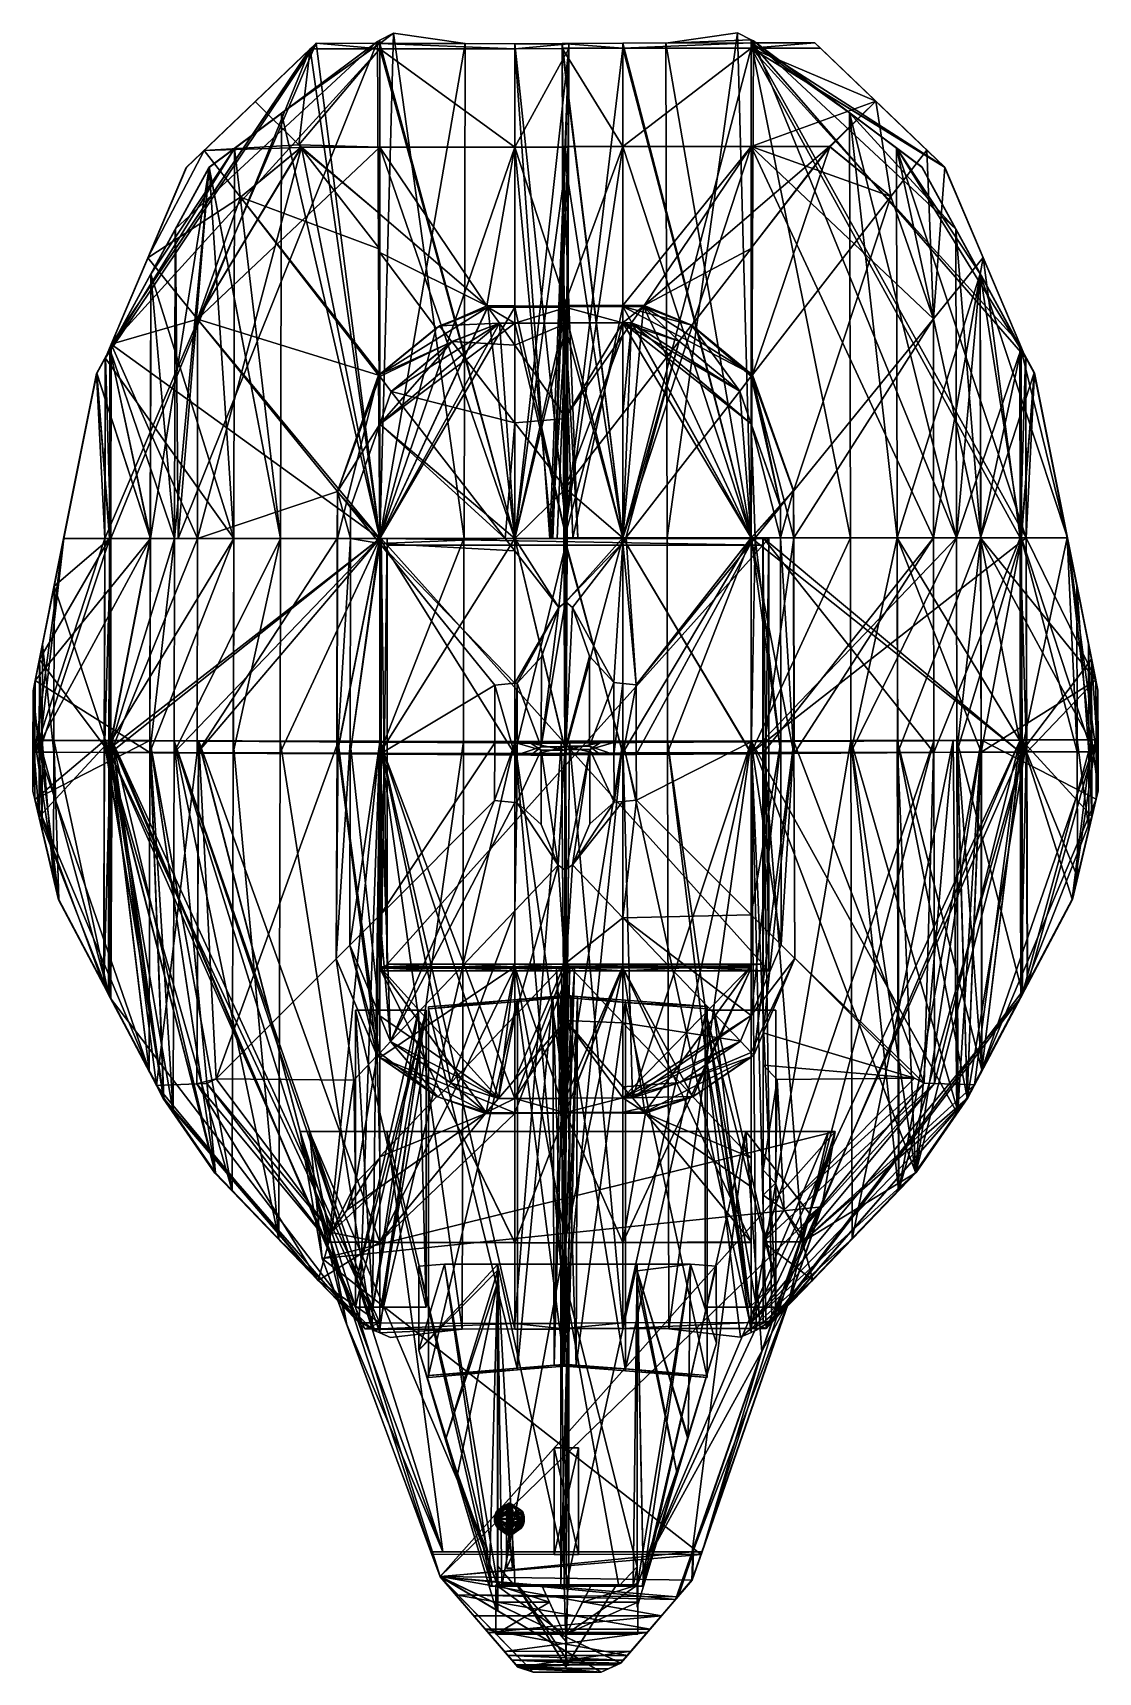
# Model space of a CAD drawing. Extents: x 1940 to 2729, y -1054 to 159.
import ezdxf

# ---------------------------------------------------------------- set-up
doc = ezdxf.new("R2010")
doc.units = 0

msp = doc.modelspace()

# ---------------------------------------------------------------- meshes
at = {"layer": 'OBJECT000', "color": 50}
mesh = msp.add_polyface(dxfattribs=at)
corners = [(2326, -888, 486), (2326, -967, 486), (2344, -967, 486), (2344, -888, 486), (2326, -967, 544), (2326, -888, 536), (2344, -888, 536), (2344, -967, 544)]
mesh.append_faces([[corners[k] for k in face] for face in [(1, 3, 0), (1, 5, 4), (3, 7, 6), (0, 6, 5), (2, 4, 7), (5, 7, 4)]], dxfattribs={"vtx0": -1})
mesh.append_faces([[corners[k] for k in face] for face in [(1, 2, 3), (1, 0, 5), (3, 2, 7), (0, 3, 6), (2, 1, 4), (5, 6, 7)]], dxfattribs={"vtx2": -1})
at = {"layer": 'OBJECT001', "color": 50}
mesh = msp.add_polyface(dxfattribs=at)
corners = [(2284.21875, -752, 693.224426), (2284.21875, -752, 684.614258), (2337, -752, 715.896484), (2331.220947, -752, 719.096924), (2284.219971, -987.094666, 569.824219), (2284.219971, -975.177612, 569.824219), (2297.349121, -990.30603, 569.824219), (2287.282227, -990.30603, 569.824219), (2333.48999, -990.307007, 595.258972), (2337, -990.306946, 593.319336)]
mesh.append_faces([[corners[k] for k in face] for face in [(1, 3, 0), (5, 0, 4), (7, 9, 6), (4, 6, 5), (7, 3, 8), (1, 9, 2), (8, 2, 9)]], dxfattribs={"vtx0": -1})
mesh.append_faces([[corners[k] for k in face] for face in [(7, 0, 3), (1, 6, 9)]], dxfattribs={"vtx0": -1, "vtx2": -1})
mesh.append_faces([[corners[k] for k in face] for face in [(1, 2, 3), (5, 1, 0), (7, 8, 9), (4, 7, 6), (7, 4, 0), (1, 5, 6), (8, 3, 2)]], dxfattribs={"vtx2": -1})
at = {"layer": 'OBJECT002', "color": 50}
mesh = msp.add_polyface(dxfattribs=at)
corners = [(2387.429688, -752, 685.096069), (2387.429688, -752, 693.332153), (2337.27002, -752, 719.552002), (2331, -752, 715.892944), (2387.429932, -976.109924, 569.824219), (2387.429932, -987.493713, 569.824219), (2384.607178, -990.307007, 569.824219), (2374.049805, -990.307007, 569.824219), (2331, -990.307007, 593.319458), (2335.091309, -990.307007, 595.707642)]
mesh.append_faces([[corners[k] for k in face] for face in [(1, 3, 0), (0, 5, 1), (7, 9, 6), (6, 4, 7), (1, 9, 2), (2, 8, 3), (3, 4, 0)]], dxfattribs={"vtx0": -1})
mesh.append_faces([[corners[k] for k in face] for face in [(1, 6, 9), (3, 7, 4)]], dxfattribs={"vtx0": -1, "vtx2": -1})
mesh.append_faces([[corners[k] for k in face] for face in [(1, 2, 3), (0, 4, 5), (7, 8, 9), (6, 5, 4), (1, 5, 6), (2, 9, 8), (3, 8, 7)]], dxfattribs={"vtx2": -1})
at = {"layer": 'OBJECT003', "color": 50}
mesh = msp.add_polyface(dxfattribs=at)
corners = [(2290.800781, -977, 545.200012), (2290.800781, -932.097656, 545.200012), (2295.199951, -932.097656, 545.200012), (2295.199951, -977, 545.200012), (2290.800781, -967.238037, 532), (2290.800781, -977, 532), (2295.199951, -977, 532), (2295.199951, -967.238037, 532), (2290.800049, -932.097656, 540.799805), (2295.199951, -932.097656, 540.799805)]
mesh.append_faces([[corners[k] for k in face] for face in [(1, 3, 0), (5, 7, 4), (4, 0, 5), (6, 9, 7), (2, 8, 9), (5, 3, 6), (4, 9, 8)]], dxfattribs={"vtx0": -1})
mesh.append_faces([[corners[k] for k in face] for face in [(4, 1, 0), (6, 2, 9)]], dxfattribs={"vtx0": -1, "vtx2": -1})
mesh.append_faces([[corners[k] for k in face] for face in [(1, 2, 3), (5, 6, 7), (4, 8, 1), (6, 3, 2), (2, 1, 8), (5, 0, 3), (4, 7, 9)]], dxfattribs={"vtx2": -1})
at = {"layer": 'OBJECT004', "color": 50}
mesh = msp.add_polyface(dxfattribs=at)
corners = [(2282, -940.59729, 544.83429), (2282, -940.61322, 543), (2282, -939.074219, 542.989624), (2282, -939.074219, 544.83429), (2293, -936.344788, 552.645874), (2291.280029, -936.344788, 552.645874), (2292.119629, -932.92572, 550.174377), (2293, -932.92572, 550.174377), (2291.171143, -930.357239, 546.869812), (2293, -930.357239, 546.869812), (2293, -940.516968, 554), (2291.914551, -940.517029, 554), (2290.396729, -937.64447, 553.068176), (2292.603027, -929, 542.910034), (2293, -929, 542.910034), (2290.725098, -930.150757, 546.265259), (2293, -940.612549, 543), (2283.75, -940.565918, 548.424011), (2284.899902, -940.554932, 549.680054), (2284.7229, -933.794067, 542.947876), (2283.189941, -935.452942, 542.960999), (2282.470459, -937.641602, 545.800049), (2283.195557, -935.435852, 544.373779), (2284.699219, -933.809753, 544.210815), (2284.9021, -939.385071, 549.682373), (2283.75, -939.171936, 548.42395)]
mesh.append_faces([[corners[k] for k in face] for face in [(1, 3, 0), (5, 7, 4), (9, 6, 8), (11, 4, 10), (14, 15, 13), (1, 10, 16), (13, 16, 14), (22, 25, 21), (12, 18, 24), (13, 23, 19), (19, 22, 20), (2, 21, 3), (24, 17, 25), (3, 17, 0), (10, 14, 16)]], dxfattribs={"vtx0": -1})
mesh.append_faces([[corners[k] for k in face] for face in [(11, 5, 4), (14, 8, 15), (1, 17, 18), (1, 18, 11), (1, 11, 10), (13, 20, 2), (13, 2, 1), (13, 1, 16), (22, 15, 8), (22, 8, 6), (22, 6, 5), (22, 5, 12), (22, 12, 24), (22, 24, 25), (2, 22, 21), (3, 25, 17), (10, 7, 9), (10, 9, 14)]], dxfattribs={"vtx0": -1, "vtx2": -1})
mesh.append_faces([[corners[k] for k in face] for face in [(1, 2, 3), (5, 6, 7), (9, 7, 6), (11, 12, 5), (14, 9, 8), (1, 0, 17), (13, 19, 20), (22, 23, 15), (12, 11, 18), (13, 15, 23), (19, 23, 22), (2, 20, 22), (24, 18, 17), (3, 21, 25), (10, 4, 7)]], dxfattribs={"vtx2": -1})
at = {"layer": 'OBJECT005', "color": 50}
mesh = msp.add_polyface(dxfattribs=at)
corners = [(2282, -940.610168, 543), (2282, -940.626282, 541.177979), (2282, -939.092102, 541.180664), (2282, -939.092102, 542.98822), (2293, -933.052979, 535.708496), (2292.828369, -933.052979, 535.708496), (2291.803955, -936.530334, 533.281006), (2293, -936.536682, 533.27655), (2293, -930.431152, 538.962402), (2291.937012, -930.431152, 538.962402), (2290.75708, -937.91333, 532.862732), (2292.187988, -940.71991, 532), (2293, -940.720947, 532), (2293, -929, 542.903442), (2292.630859, -929, 542.903442), (2291, -929.98645, 540.185791), (2284.780029, -940.671387, 536.449951), (2283.949707, -940.664124, 537.155151), (2293, -940.623962, 543), (2283.189941, -935.452942, 542.957642), (2284.699707, -933.813171, 542.943848), (2283.953857, -939.529419, 537.148865), (2284.768311, -939.524109, 536.457031), (2284.701904, -933.810913, 541.942322), (2283.189941, -935.453064, 541.675659), (2282.4729, -937.644775, 540.206543)]
mesh.append_faces([[corners[k] for k in face] for face in [(1, 3, 0), (5, 7, 4), (4, 9, 5), (6, 12, 7), (8, 15, 9), (11, 18, 12), (0, 13, 18), (22, 25, 21), (11, 22, 16), (15, 20, 23), (23, 19, 24), (2, 19, 3), (16, 21, 17), (1, 25, 2), (8, 18, 13)]], dxfattribs={"vtx0": -1})
mesh.append_faces([[corners[k] for k in face] for face in [(6, 11, 12), (8, 14, 15), (11, 17, 1), (11, 1, 0), (11, 0, 18), (0, 19, 20), (0, 20, 14), (0, 14, 13), (22, 6, 5), (22, 5, 9), (22, 9, 15), (22, 15, 23), (22, 23, 24), (22, 24, 25), (2, 24, 19), (1, 21, 25), (8, 7, 12), (8, 12, 18)]], dxfattribs={"vtx0": -1, "vtx2": -1})
mesh.append_faces([[corners[k] for k in face] for face in [(1, 2, 3), (5, 6, 7), (4, 8, 9), (6, 10, 11), (8, 13, 14), (11, 16, 17), (0, 3, 19), (22, 10, 6), (11, 10, 22), (15, 14, 20), (23, 20, 19), (2, 25, 24), (16, 22, 21), (1, 17, 21), (8, 4, 7)]], dxfattribs={"vtx2": -1})
at = {"layer": 'OBJECT006', "color": 50}
mesh = msp.add_polyface(dxfattribs=at)
corners = [(2282, -940.632874, 541.176636), (2282, -940.615967, 543), (2282, -942.637085, 543.018616), (2282, -942.637085, 541.176636), (2293, -944.88208, 533.357971), (2291.386475, -944.88208, 533.357971), (2292.262207, -948.307007, 535.833374), (2293, -948.307007, 535.833374), (2291.326172, -950.869263, 539.130005), (2293, -950.869263, 539.130005), (2293, -940.717834, 532), (2292.197266, -940.717834, 532), (2290.568604, -943.703064, 532.97467), (2290.093506, -951.437256, 540.791931), (2291.219727, -952.225769, 543.098022), (2293, -952.225769, 543.098022), (2283.949463, -940.670166, 537.153442), (2284.77002, -940.676636, 536.451965), (2293, -940.615967, 543), (2284.300049, -947.388, 543.057922), (2282.860596, -945.2948, 543.040588), (2282.349609, -943.717896, 540.454102), (2282.860596, -945.2948, 541.495972), (2284.299561, -947.387268, 542.1875), (2284.774414, -941.828735, 536.448242), (2283.949219, -941.782715, 537.153503)]
mesh.append_faces([[corners[k] for k in face] for face in [(1, 3, 0), (5, 7, 4), (6, 9, 7), (11, 4, 10), (8, 15, 9), (0, 18, 1), (14, 18, 15), (22, 25, 21), (12, 17, 24), (13, 19, 14), (19, 22, 20), (2, 21, 3), (24, 16, 25), (3, 16, 0), (10, 15, 18)]], dxfattribs={"vtx0": -1})
mesh.append_faces([[corners[k] for k in face] for face in [(11, 5, 4), (8, 14, 15), (0, 17, 11), (0, 11, 10), (0, 10, 18), (14, 20, 2), (14, 2, 1), (14, 1, 18), (22, 13, 8), (22, 8, 6), (22, 6, 5), (22, 5, 12), (22, 12, 24), (22, 24, 25), (2, 22, 21), (3, 25, 16), (10, 7, 9), (10, 9, 15)]], dxfattribs={"vtx0": -1, "vtx2": -1})
mesh.append_faces([[corners[k] for k in face] for face in [(1, 2, 3), (5, 6, 7), (6, 8, 9), (11, 12, 5), (8, 13, 14), (0, 16, 17), (14, 19, 20), (22, 23, 13), (12, 11, 17), (13, 23, 19), (19, 23, 22), (2, 20, 22), (24, 17, 16), (3, 21, 25), (10, 4, 7)]], dxfattribs={"vtx2": -1})
at = {"layer": 'OBJECT007', "color": 50}
mesh = msp.add_polyface(dxfattribs=at)
corners = [(2282, -940.613647, 543), (2282, -940.597473, 544.84259), (2282, -942.643616, 544.837158), (2282, -942.643616, 543.015991), (2293, -948.178284, 550.290955), (2292.115479, -948.178284, 550.290955), (2291.182617, -944.701416, 552.715698), (2293, -944.701416, 552.715698), (2293, -950.793396, 547.049622), (2291.26123, -950.793396, 547.049622), (2290.393066, -943.567749, 553.064148), (2291.911377, -940.517029, 554), (2293, -940.517029, 554), (2293, -952.225647, 543.096191), (2291.219482, -952.225647, 543.096191), (2290.040283, -951.405273, 545.361145), (2293, -940.613647, 543), (2284.899658, -940.554993, 549.67688), (2283.749023, -940.565979, 548.427002), (2282.860596, -945.295715, 543.038208), (2284.297852, -947.384827, 543.055664), (2283.755371, -942.059509, 548.436218), (2284.895264, -941.8479, 549.67395), (2284.300049, -947.388, 543.913818), (2282.860596, -945.295715, 544.572937), (2282.359131, -943.751038, 545.570862)]
mesh.append_faces([[corners[k] for k in face] for face in [(1, 3, 0), (5, 7, 4), (9, 4, 8), (6, 12, 7), (14, 8, 13), (0, 18, 1), (0, 13, 16), (22, 25, 21), (11, 22, 17), (15, 20, 23), (23, 19, 24), (2, 19, 3), (17, 21, 18), (1, 25, 2), (8, 16, 13)]], dxfattribs={"vtx0": -1})
mesh.append_faces([[corners[k] for k in face] for face in [(6, 11, 12), (14, 9, 8), (0, 12, 11), (0, 11, 17), (0, 17, 18), (0, 19, 20), (0, 20, 14), (0, 14, 13), (22, 6, 5), (22, 5, 9), (22, 9, 15), (22, 15, 23), (22, 23, 24), (22, 24, 25), (2, 24, 19), (1, 21, 25), (8, 7, 12), (8, 12, 16)]], dxfattribs={"vtx0": -1, "vtx2": -1})
mesh.append_faces([[corners[k] for k in face] for face in [(1, 2, 3), (5, 6, 7), (9, 5, 4), (6, 10, 11), (14, 15, 9), (0, 16, 12), (0, 3, 19), (22, 10, 6), (11, 10, 22), (15, 14, 20), (23, 20, 19), (2, 25, 24), (17, 22, 21), (1, 18, 21), (8, 4, 7)]], dxfattribs={"vtx2": -1})
at = {"layer": 'OBJECT008', "color": 50}
mesh = msp.add_polyface(dxfattribs=at)
corners = [(2304, -940.614014, 543), (2304, -940.598022, 544.835876), (2304, -939.064392, 544.835876), (2304, -939.064392, 542.989014), (2293, -932.925964, 550.174622), (2293.893555, -932.925964, 550.174622), (2294.737305, -936.347412, 552.647827), (2293, -936.347412, 552.647827), (2293, -930.358704, 546.871826), (2294.835938, -930.358704, 546.871826), (2295.611572, -937.630554, 553.063171), (2294.093506, -940.518127, 554), (2293, -940.518127, 554), (2293, -929, 542.911255), (2293.388916, -929, 542.911255), (2295.276367, -930.151733, 546.270752), (2293, -940.614014, 543), (2301.098633, -940.555786, 549.681702), (2302.249756, -940.566711, 548.424377), (2302.810547, -935.464661, 542.961243), (2301.279053, -933.795959, 542.948364), (2301.098145, -939.378967, 549.682251), (2301.302002, -933.811157, 544.209045), (2302.804932, -935.447388, 544.381958), (2303.529541, -937.641663, 545.7995), (2302.249756, -939.168213, 548.424377)]
mesh.append_faces([[corners[k] for k in face] for face in [(1, 3, 0), (5, 7, 4), (9, 4, 8), (6, 12, 7), (14, 8, 13), (0, 18, 1), (0, 13, 16), (10, 25, 21), (10, 17, 11), (15, 20, 22), (22, 19, 23), (2, 19, 3), (17, 25, 18), (1, 24, 2), (8, 16, 13)]], dxfattribs={"vtx0": -1})
mesh.append_faces([[corners[k] for k in face] for face in [(6, 11, 12), (14, 9, 8), (0, 12, 11), (0, 11, 17), (0, 17, 18), (0, 19, 20), (0, 20, 14), (0, 14, 13), (10, 5, 9), (10, 9, 15), (10, 15, 22), (10, 22, 23), (10, 23, 24), (10, 24, 25), (2, 23, 19), (1, 25, 24), (8, 7, 12), (8, 12, 16)]], dxfattribs={"vtx0": -1, "vtx2": -1})
mesh.append_faces([[corners[k] for k in face] for face in [(1, 2, 3), (5, 6, 7), (9, 5, 4), (6, 10, 11), (14, 15, 9), (0, 16, 12), (0, 3, 19), (10, 6, 5), (10, 21, 17), (15, 14, 20), (22, 20, 19), (2, 24, 23), (17, 21, 25), (1, 18, 25), (8, 4, 7)]], dxfattribs={"vtx2": -1})
at = {"layer": 'OBJECT009', "color": 50}
mesh = msp.add_polyface(dxfattribs=at)
corners = [(2304, -940.630005, 541.167053), (2304, -940.614014, 543), (2304, -939.064697, 542.988586), (2304, -939.064697, 541.167053), (2293, -936.518433, 533.288025), (2294.165039, -936.516418, 533.289001), (2293.157959, -933.055847, 535.704773), (2293, -933.055725, 535.704895), (2294.056152, -930.434021, 538.953918), (2293, -930.434021, 538.953918), (2293, -940.721191, 532), (2293.808838, -940.720337, 532), (2295.230713, -937.936157, 532.855408), (2295, -929.986633, 540.183289), (2293.378174, -929, 542.905029), (2293, -929, 542.905029), (2302.083252, -940.666565, 537.188538), (2301.207275, -940.674011, 536.43927), (2293, -940.625061, 543), (2301.295654, -933.80835, 542.944885), (2302.810059, -935.453003, 542.958557), (2301.219727, -939.545471, 536.446838), (2302.080811, -939.544556, 537.18335), (2303.538086, -937.663513, 540.208984), (2302.810059, -935.452881, 541.679688), (2301.298096, -933.810791, 541.942566)]
mesh.append_faces([[corners[k] for k in face] for face in [(1, 3, 0), (5, 7, 4), (6, 9, 7), (4, 12, 5), (8, 15, 9), (0, 18, 1), (14, 18, 15), (5, 8, 6), (12, 17, 21), (13, 19, 14), (24, 19, 25), (2, 23, 3), (21, 16, 22), (3, 16, 0), (10, 15, 18)]], dxfattribs={"vtx0": -1})
mesh.append_faces([[corners[k] for k in face] for face in [(4, 11, 12), (8, 14, 15), (0, 17, 11), (0, 11, 10), (0, 10, 18), (14, 20, 2), (14, 2, 1), (14, 1, 18), (5, 21, 22), (5, 22, 23), (5, 23, 24), (5, 24, 25), (5, 25, 13), (5, 13, 8), (2, 24, 23), (3, 22, 16), (10, 7, 9), (10, 9, 15)]], dxfattribs={"vtx0": -1, "vtx2": -1})
mesh.append_faces([[corners[k] for k in face] for face in [(1, 2, 3), (5, 6, 7), (6, 8, 9), (4, 10, 11), (8, 13, 14), (0, 16, 17), (14, 19, 20), (5, 12, 21), (12, 11, 17), (13, 25, 19), (24, 20, 19), (2, 20, 24), (21, 17, 16), (3, 23, 22), (10, 4, 7)]], dxfattribs={"vtx2": -1})
at = {"layer": 'OBJECT010', "color": 50}
mesh = msp.add_polyface(dxfattribs=at)
corners = [(2304, -940.614624, 543), (2304, -940.631531, 541.166931), (2304, -942.642212, 541.166931), (2304, -942.642212, 543.018066), (2293, -948.305542, 535.832214), (2293.668213, -948.305542, 535.832214), (2294.505371, -944.879944, 533.356323), (2293, -944.879944, 533.356323), (2293, -950.867737, 539.128296), (2294.660156, -950.867737, 539.128296), (2295.37915, -943.612366, 532.943542), (2293.802734, -940.715942, 532), (2293, -940.715942, 532), (2293, -952.226685, 543.098572), (2294.779053, -952.226685, 543.098572), (2295.913086, -951.4328, 540.778198), (2301.22998, -940.674927, 536.452026), (2302.051025, -940.668457, 537.153748), (2293, -940.614624, 543), (2303.136963, -945.298096, 543.040283), (2301.699219, -947.388977, 543.057861), (2302.051025, -941.755798, 537.153748), (2301.226074, -941.788879, 536.448669), (2301.699707, -947.388062, 542.139648), (2303.136963, -945.297913, 541.455872), (2303.645264, -943.733154, 540.437195)]
mesh.append_faces([[corners[k] for k in face] for face in [(1, 3, 0), (5, 7, 4), (4, 9, 5), (6, 12, 7), (8, 15, 9), (11, 18, 12), (0, 13, 18), (22, 25, 21), (10, 16, 11), (15, 20, 23), (23, 19, 24), (2, 19, 3), (21, 16, 22), (1, 25, 2), (8, 18, 13)]], dxfattribs={"vtx0": -1})
mesh.append_faces([[corners[k] for k in face] for face in [(6, 11, 12), (8, 14, 15), (11, 17, 1), (11, 1, 0), (11, 0, 18), (0, 19, 20), (0, 20, 14), (0, 14, 13), (22, 6, 5), (22, 5, 9), (22, 9, 15), (22, 15, 23), (22, 23, 24), (22, 24, 25), (2, 24, 19), (1, 21, 25), (8, 7, 12), (8, 12, 18)]], dxfattribs={"vtx0": -1, "vtx2": -1})
mesh.append_faces([[corners[k] for k in face] for face in [(1, 2, 3), (5, 6, 7), (4, 8, 9), (6, 10, 11), (8, 13, 14), (11, 16, 17), (0, 3, 19), (22, 10, 6), (10, 22, 16), (15, 14, 20), (23, 20, 19), (2, 25, 24), (21, 17, 16), (1, 17, 21), (8, 4, 7)]], dxfattribs={"vtx2": -1})
at = {"layer": 'OBJECT011', "color": 50}
mesh = msp.add_polyface(dxfattribs=at)
corners = [(2304, -940.598022, 544.83606), (2304, -940.614014, 543), (2304, -942.643372, 543.014893), (2304, -942.643372, 544.83606), (2293, -944.700867, 552.716064), (2294.844238, -944.700867, 552.716064), (2293.900879, -948.178406, 550.290833), (2293, -948.178406, 550.290833), (2294.749512, -950.793457, 547.049622), (2293, -950.793457, 547.049622), (2293, -940.518188, 554), (2294.090088, -940.518188, 554), (2295.619629, -943.593262, 553.056274), (2294.781738, -952.224792, 543.098022), (2293, -952.224792, 543.098022), (2295.965332, -951.401306, 545.369507), (2293, -940.614075, 543), (2302.249512, -940.566833, 548.422302), (2301.097656, -940.555908, 549.67981), (2301.699951, -947.387939, 543.05603), (2303.13916, -945.295898, 543.037842), (2301.102539, -941.889709, 549.676514), (2302.24707, -942.109741, 548.427307), (2303.630859, -943.779724, 545.591309), (2303.13916, -945.296021, 544.607178), (2301.697998, -947.39093, 543.940552)]
mesh.append_faces([[corners[k] for k in face] for face in [(1, 3, 0), (5, 7, 4), (9, 6, 8), (11, 4, 10), (14, 15, 13), (1, 10, 16), (13, 16, 14), (5, 8, 6), (12, 18, 21), (13, 25, 19), (19, 24, 20), (2, 23, 3), (21, 17, 22), (3, 17, 0), (10, 14, 16)]], dxfattribs={"vtx0": -1})
mesh.append_faces([[corners[k] for k in face] for face in [(11, 5, 4), (14, 8, 15), (1, 17, 18), (1, 18, 11), (1, 11, 10), (13, 20, 2), (13, 2, 1), (13, 1, 16), (5, 21, 22), (5, 22, 23), (5, 23, 24), (5, 24, 25), (5, 25, 15), (5, 15, 8), (2, 24, 23), (3, 22, 17), (10, 7, 9), (10, 9, 14)]], dxfattribs={"vtx0": -1, "vtx2": -1})
mesh.append_faces([[corners[k] for k in face] for face in [(1, 2, 3), (5, 6, 7), (9, 7, 6), (11, 12, 5), (14, 9, 8), (1, 0, 17), (13, 19, 20), (5, 12, 21), (12, 11, 18), (13, 15, 25), (19, 25, 24), (2, 20, 24), (21, 18, 17), (3, 23, 22), (10, 4, 7)]], dxfattribs={"vtx2": -1})
at = {"layer": 'OBJECT012', "color": 50}
mesh = msp.add_polyface(dxfattribs=at)
corners = [(2198, -535, 783), (2198, -215, 783), (2485, -215, 783), (2485, -535, 783), (2198, -215, 778.343994), (2198, -535, 778.343994), (2485, -535, 778.343994), (2485, -215, 778.343994)]
mesh.append_faces([[corners[k] for k in face] for face in [(1, 3, 0), (1, 5, 4), (3, 7, 6), (2, 4, 7), (0, 6, 5), (5, 7, 4)]], dxfattribs={"vtx0": -1})
mesh.append_faces([[corners[k] for k in face] for face in [(1, 2, 3), (1, 0, 5), (3, 2, 7), (2, 1, 4), (0, 3, 6), (5, 6, 7)]], dxfattribs={"vtx2": -1})
at = {"layer": 'OBJECT013', "color": 50}
mesh = msp.add_polyface(dxfattribs=at)
corners = [(2202.480469, -215, 489.656006), (2480.52002, -215, 489.656006), (2480.52002, -215, 778.34375), (2202.480469, -215, 778.34375), (2202.480469, -220, 778.343994), (2480.52002, -220, 778.343994), (2202.480469, -220, 489.656006), (2480.52002, -220, 489.656006)]
mesh.append_faces([[corners[k] for k in face] for face in [(1, 3, 0), (3, 5, 4), (0, 7, 1), (0, 4, 6), (1, 5, 2), (6, 5, 7)]], dxfattribs={"vtx0": -1})
mesh.append_faces([[corners[k] for k in face] for face in [(1, 2, 3), (3, 2, 5), (0, 6, 7), (0, 3, 4), (1, 7, 5), (6, 4, 5)]], dxfattribs={"vtx2": -1})
at = {"layer": 'OBJECT014', "color": 50}
mesh = msp.add_polyface(dxfattribs=at)
corners = [(2198, -535, 778.34375), (2198, -535, 489.656006), (2198, -215, 489.656006), (2198, -215, 778.34375), (2202.47998, -215, 489.656006), (2202.47998, -215, 778.34375), (2202.47998, -535, 489.656006), (2202.47998, -535, 778.34375)]
mesh.append_faces([[corners[k] for k in face] for face in [(1, 3, 0), (2, 5, 3), (1, 7, 6), (0, 5, 7), (2, 6, 4), (4, 7, 5)]], dxfattribs={"vtx0": -1})
mesh.append_faces([[corners[k] for k in face] for face in [(1, 2, 3), (2, 4, 5), (1, 0, 7), (0, 3, 5), (2, 1, 6), (4, 6, 7)]], dxfattribs={"vtx2": -1})
at = {"layer": 'OBJECT015', "color": 50}
mesh = msp.add_polyface(dxfattribs=at)
corners = [(2485, -215, 778.34375), (2485, -215, 489.656006), (2485, -535, 489.656006), (2485, -535, 778.34375), (2480.52002, -215, 489.656006), (2480.52002, -215, 778.34375), (2480.52002, -535, 489.656006), (2480.52002, -535, 778.34375)]
mesh.append_faces([[corners[k] for k in face] for face in [(1, 3, 0), (1, 5, 4), (2, 7, 3), (0, 7, 5), (2, 4, 6), (6, 5, 7)]], dxfattribs={"vtx0": -1})
mesh.append_faces([[corners[k] for k in face] for face in [(1, 2, 3), (1, 0, 5), (2, 6, 7), (0, 3, 7), (2, 1, 4), (6, 4, 5)]], dxfattribs={"vtx2": -1})
at = {"layer": 'OBJECT016', "color": 50}
mesh = msp.add_polyface(dxfattribs=at)
corners = [(2480.519531, -535, 489.656006), (2377, -535, 489.656006), (2377, -535, 778.34375), (2480.519531, -535, 778.34375), (2377, -530, 778.343994), (2480.519531, -530, 778.343994), (2480.519531, -530, 489.656006), (2377, -530, 489.656006)]
mesh.append_faces([[corners[k] for k in face] for face in [(1, 3, 0), (2, 5, 3), (0, 7, 1), (0, 5, 6), (6, 4, 7), (1, 4, 2)]], dxfattribs={"vtx0": -1})
mesh.append_faces([[corners[k] for k in face] for face in [(1, 2, 3), (2, 4, 5), (0, 6, 7), (0, 3, 5), (6, 5, 4), (1, 7, 4)]], dxfattribs={"vtx2": -1})
at = {"layer": 'OBJECT017', "color": 50}
mesh = msp.add_polyface(dxfattribs=at)
corners = [(2296, -535, 592), (2296, -535, 778.34375), (2377, -535, 778.34375), (2377, -535, 592), (2296, -530, 778.343994), (2377, -530, 778.343994), (2377, -530, 592), (2296, -530, 592)]
mesh.append_faces([[corners[k] for k in face] for face in [(1, 3, 0), (1, 5, 2), (5, 7, 6), (0, 4, 1), (2, 6, 3), (7, 3, 6)]], dxfattribs={"vtx0": -1})
mesh.append_faces([[corners[k] for k in face] for face in [(1, 2, 3), (1, 4, 5), (5, 4, 7), (0, 7, 4), (2, 5, 6), (7, 0, 3)]], dxfattribs={"vtx2": -1})
at = {"layer": 'OBJECT018', "color": 50}
mesh = msp.add_polyface(dxfattribs=at)
corners = [(2296, -535, 489.656006), (2202.480469, -535, 489.656006), (2202.480469, -535, 778.34375), (2296, -535, 778.34375), (2202.480469, -530, 778.343994), (2296, -530, 778.343994), (2296, -530, 489.656006), (2202.480469, -530, 489.656006)]
mesh.append_faces([[corners[k] for k in face] for face in [(1, 3, 0), (2, 5, 3), (7, 0, 6), (1, 4, 2), (6, 4, 7), (0, 5, 6)]], dxfattribs={"vtx0": -1})
mesh.append_faces([[corners[k] for k in face] for face in [(1, 2, 3), (2, 4, 5), (7, 1, 0), (1, 7, 4), (6, 5, 4), (0, 3, 5)]], dxfattribs={"vtx2": -1})
at = {"layer": 'OBJECT019', "color": 50}
mesh = msp.add_polyface(dxfattribs=at)
corners = [(2198, -215, 485), (2198, -535, 485), (2485, -535, 485), (2485, -215, 485), (2198, -535, 489.656006), (2198, -215, 489.656006), (2485, -215, 489.656006), (2485, -535, 489.656006)]
mesh.append_faces([[corners[k] for k in face] for face in [(1, 3, 0), (1, 5, 4), (3, 7, 6), (0, 6, 5), (2, 4, 7), (5, 7, 4)]], dxfattribs={"vtx0": -1})
mesh.append_faces([[corners[k] for k in face] for face in [(1, 2, 3), (1, 0, 5), (3, 2, 7), (0, 3, 6), (2, 1, 4), (5, 6, 7)]], dxfattribs={"vtx2": -1})
at = {"layer": 'OBJECT020', "color": 50}
mesh = msp.add_polyface(dxfattribs=at)
corners = [(2377, -55.455585, 781.143982), (2383.474609, -55.458981, 781.143982), (2377, -64.686134, 794.167236), (2379.123047, -214.664993, 938.036194), (2463.48999, -105.948051, 781.143982), (2472, -130.174973, 781.143982), (2472, -214.664993, 819.137207), (2418.672363, -69.108658, 781.143982), (2377, -122.746765, 858.585205), (2377, -214.664993, 939.570618), (2472, -214.664993, 781.143982), (2377, -214.664993, 781.143982)]
mesh.append_faces([[corners[k] for k in face] for face in [(1, 2, 0), (5, 10, 6)]])
mesh.append_faces([[corners[k] for k in face] for face in [(4, 6, 3), (1, 8, 2), (7, 9, 8), (0, 7, 1), (3, 11, 9), (0, 9, 11)]], dxfattribs={"vtx0": -1})
mesh.append_faces([[corners[k] for k in face] for face in [(7, 3, 9), (0, 10, 5), (0, 5, 4), (0, 4, 7), (3, 10, 11), (0, 8, 9)]], dxfattribs={"vtx0": -1, "vtx2": -1})
mesh.append_faces([[corners[k] for k in face] for face in [(4, 5, 6), (1, 7, 8), (7, 4, 3), (0, 11, 10), (3, 6, 10), (0, 2, 8)]], dxfattribs={"vtx2": -1})
at = {"layer": 'OBJECT021', "color": 50}
mesh = msp.add_polyface(dxfattribs=at)
corners = [(2377, -64.684578, 794.166321), (2333.939941, -126.014565, 880.726868), (2333.449951, -55.431896, 781.143982), (2377, -55.454617, 781.143982), (2377, -122.807716, 858.639038), (2334.240723, -177.870224, 938.117615), (2334.422119, -214.664993, 970.401001), (2377, -214.664993, 939.56311), (2333.710205, -214.664993, 781.143982), (2377, -214.664993, 781.143982)]
mesh.append_faces([[corners[k] for k in face] for face in [(1, 3, 0), (0, 5, 1), (5, 7, 6), (2, 6, 8), (2, 9, 3), (6, 9, 8), (0, 7, 4)]], dxfattribs={"vtx0": -1})
mesh.append_faces([[corners[k] for k in face] for face in [(2, 5, 6), (0, 9, 7)]], dxfattribs={"vtx0": -1, "vtx2": -1})
mesh.append_faces([[corners[k] for k in face] for face in [(1, 2, 3), (0, 4, 5), (5, 4, 7), (2, 1, 5), (2, 8, 9), (6, 7, 9), (0, 3, 9)]], dxfattribs={"vtx2": -1})
at = {"layer": 'OBJECT022', "color": 50}
mesh = msp.add_polyface(dxfattribs=at)
corners = [(2386.755127, -323.328064, 977.143005), (2472, -218.227997, 820.744019), (2472, -374.319031, 821.065308), (2386.893555, -374.847992, 977), (2377, -322.327301, 989.200928), (2377, -217.836624, 942.356201), (2379.457275, -214.664993, 937.78418), (2472, -214.664993, 819.147461), (2377, -214.664993, 939.566223), (2472, -374.23468, 781.143982), (2377, -374.457489, 781.143982), (2377, -374.897003, 989.225098), (2472, -214.664993, 781.143982), (2377, -214.664993, 781.143982)]
mesh.append_faces([[corners[k] for k in face] for face in [(6, 5, 8)]])
mesh.append_faces([[corners[k] for k in face] for face in [(1, 3, 0), (0, 7, 1), (2, 11, 3), (0, 11, 4), (2, 12, 9), (9, 13, 10), (12, 8, 13), (5, 13, 8)]], dxfattribs={"vtx0": -1})
mesh.append_faces([[corners[k] for k in face] for face in [(0, 5, 6), (0, 6, 7), (2, 10, 11), (2, 7, 12), (12, 6, 8), (5, 11, 10), (5, 10, 13)]], dxfattribs={"vtx0": -1, "vtx2": -1})
mesh.append_faces([[corners[k] for k in face] for face in [(1, 2, 3), (0, 4, 5), (2, 9, 10), (0, 3, 11), (2, 1, 7), (9, 12, 13), (12, 7, 6), (5, 4, 11)]], dxfattribs={"vtx2": -1})
at = {"layer": 'OBJECT023', "color": 50}
mesh = msp.add_polyface(dxfattribs=at)
corners = [(2352.360352, -368.811768, 1011.75), (2334.810059, -368.829742, 1011.840027), (2334.639893, -262.071045, 1012), (2339.619629, -266.130249, 1011.968445), (2352.270264, -302.114471, 1011.849854), (2334.796875, -375.027008, 1005.61084), (2360.197998, -374.970001, 1005.511658), (2377, -322.330627, 989.200989), (2370.261719, -321.641571, 997.527649), (2377, -218.10907, 942.591553), (2334.409912, -214.664993, 970.406982), (2377, -214.664993, 939.555786), (2333.964111, -374.540985, 781.143982), (2333.708252, -214.664993, 781.143982), (2370.361084, -374.929657, 997.426025), (2377, -374.896973, 989.221863), (2377, -374.444702, 781.143982), (2377, -214.664993, 781.143982)]
mesh.append_faces([[corners[k] for k in face] for face in [(1, 4, 0), (1, 6, 5), (8, 9, 7), (2, 9, 3), (2, 13, 10), (5, 16, 12), (7, 14, 8), (0, 14, 6), (13, 16, 17), (10, 17, 11), (15, 17, 16)]], dxfattribs={"vtx0": -1})
mesh.append_faces([[corners[k] for k in face] for face in [(1, 3, 4), (8, 3, 9), (2, 11, 9), (2, 5, 12), (2, 12, 13), (5, 14, 15), (5, 15, 16), (0, 8, 14), (15, 9, 11), (15, 11, 17)]], dxfattribs={"vtx0": -1, "vtx2": -1})
mesh.append_faces([[corners[k] for k in face] for face in [(1, 2, 3), (1, 0, 6), (8, 4, 3), (2, 10, 11), (2, 1, 5), (5, 6, 14), (7, 15, 14), (0, 4, 8), (13, 12, 16), (10, 13, 17), (15, 7, 9)]], dxfattribs={"vtx2": -1})
at = {"layer": 'OBJECT024', "color": 50}
mesh = msp.add_polyface(dxfattribs=at)
corners = [(2377, -620.783203, 795.40863), (2384.120605, -629.043762, 781.143982), (2377, -629.074829, 781.143982), (2472, -493.618256, 821.545471), (2387.145508, -408.776764, 976.653564), (2386.885498, -366.062073, 976.945618), (2472, -365.536987, 821), (2463.954834, -587.059875, 781.143982), (2377, -495.685272, 942.498474), (2377, -409.639038, 989.221558), (2472, -568.020813, 781.143982), (2377, -573.376892, 859.400513), (2419.188965, -617.682373, 781.143982), (2377, -365.650818, 781.143982), (2472, -365.449005, 781.143982), (2377, -366.110077, 989.190979)]
mesh.append_faces([[corners[k] for k in face] for face in [(1, 2, 0)]])
mesh.append_faces([[corners[k] for k in face] for face in [(4, 6, 3), (8, 10, 7), (0, 12, 1), (11, 7, 12), (14, 15, 13), (4, 15, 5), (3, 14, 10), (1, 13, 2), (2, 11, 0)]], dxfattribs={"vtx0": -1})
mesh.append_faces([[corners[k] for k in face] for face in [(8, 4, 3), (8, 3, 10), (14, 5, 15), (1, 7, 10), (1, 10, 14), (1, 14, 13), (2, 15, 9), (2, 9, 8), (2, 8, 11)]], dxfattribs={"vtx0": -1, "vtx2": -1})
mesh.append_faces([[corners[k] for k in face] for face in [(4, 5, 6), (8, 9, 4), (0, 11, 12), (11, 8, 7), (14, 6, 5), (4, 9, 15), (3, 6, 14), (1, 12, 7), (2, 13, 15)]], dxfattribs={"vtx2": -1})
at = {"layer": 'OBJECT025', "color": 50}
mesh = msp.add_polyface(dxfattribs=at)
corners = [(2334.860107, -371.315979, 1011.76001), (2352.449951, -371.277985, 1011.690002), (2352.560059, -426.318726, 1011.570007), (2339.782715, -456.58197, 1011.555176), (2335.013184, -459.834625, 1011.567139), (2334.507568, -629.25946, 781.143982), (2334.751221, -571.730835, 880.109985), (2377, -620.786011, 795.404968), (2377, -629.075745, 781.143982), (2334.830078, -366.241791, 1005.655823), (2360.161133, -366.181976, 1005.548889), (2377, -495.680145, 942.5), (2370.480469, -410.187775, 997.301147), (2377, -409.639191, 989.221741), (2334.876465, -529.161865, 937.519226), (2377, -573.38501, 859.391846), (2334.049805, -365.798828, 781.143982), (2377, -366.109985, 989.190918), (2370.351563, -366.141937, 997.429688), (2377, -365.697784, 781.143982)]
mesh.append_faces([[corners[k] for k in face] for face in [(1, 4, 0), (6, 8, 5), (0, 10, 1), (3, 13, 11), (6, 15, 7), (14, 11, 15), (9, 5, 16), (18, 19, 17), (12, 17, 13), (1, 12, 2), (5, 19, 16), (7, 19, 8)]], dxfattribs={"vtx0": -1})
mesh.append_faces([[corners[k] for k in face] for face in [(1, 3, 4), (3, 12, 13), (14, 3, 11), (9, 4, 14), (9, 14, 6), (9, 6, 5), (18, 9, 16), (18, 16, 19), (1, 18, 12), (7, 11, 13), (7, 13, 17), (7, 17, 19)]], dxfattribs={"vtx0": -1, "vtx2": -1})
mesh.append_faces([[corners[k] for k in face] for face in [(1, 2, 3), (6, 7, 8), (0, 9, 10), (3, 2, 12), (6, 14, 15), (14, 4, 3), (9, 0, 4), (18, 10, 9), (12, 18, 17), (1, 10, 18), (5, 8, 19), (7, 15, 11)]], dxfattribs={"vtx2": -1})
at = {"layer": 'OBJECT026', "color": 50}
mesh = msp.add_polyface(dxfattribs=at)
corners = [(2728.649658, -372.8414, 382.29071), (2728.749756, -372.902405, 410.260101), (2728.649658, -327.414246, 410.364136), (2728.549561, -327.388245, 382.396484), (2727.131104, -319.832642, 412.326752), (2727.241943, -372.910431, 412.212982), (2724.029541, -372.841675, 376.92038), (2672.171631, -373.034546, 406.636505), (2642.095459, -373.160461, 430.286621), (2705.888916, -214.664993, 387.45401), (2723.87085, -304.225037, 377.07135), (2705.989258, -214.664993, 417), (2671.949219, -214.664993, 406.902771), (2641.7854, -214.664993, 430.621857)]
mesh.append_faces([[corners[k] for k in face] for face in [(1, 3, 0), (2, 5, 4), (1, 8, 5), (10, 11, 9), (0, 10, 6), (7, 13, 8), (6, 12, 7), (4, 13, 11), (12, 11, 13)]], dxfattribs={"vtx0": -1})
mesh.append_faces([[corners[k] for k in face] for face in [(1, 6, 7), (1, 7, 8), (10, 2, 4), (10, 4, 11), (6, 9, 12), (4, 8, 13)]], dxfattribs={"vtx0": -1, "vtx2": -1})
mesh.append_faces([[corners[k] for k in face] for face in [(1, 2, 3), (2, 1, 5), (1, 0, 6), (10, 3, 2), (0, 3, 10), (7, 12, 13), (6, 10, 9), (4, 5, 8), (12, 9, 11)]], dxfattribs={"vtx2": -1})
at = {"layer": 'OBJECT027', "color": 50}
mesh = msp.add_polyface(dxfattribs=at)
corners = [(2641.392578, -19.191433, 431.034424), (2671.716797, -74.807747, 407.154327), (2681.359863, -92.490479, 401.613068), (2681.459717, -92.638329, 422.403625), (2705.890381, -214.664993, 387.451569), (2705.98999, -214.664993, 416.989807), (2671.913086, -214.664993, 406.92334), (2641.780029, -214.664978, 430.622986)]
mesh.append_faces([[corners[k] for k in face] for face in [(1, 3, 0), (2, 5, 3), (1, 7, 6), (2, 6, 4), (0, 5, 7), (4, 7, 5)]], dxfattribs={"vtx0": -1})
mesh.append_faces([[corners[k] for k in face] for face in [(1, 2, 3), (2, 4, 5), (1, 0, 7), (2, 1, 6), (0, 3, 5), (4, 6, 7)]], dxfattribs={"vtx2": -1})
at = {"layer": 'OBJECT028', "color": 50}
mesh = msp.add_polyface(dxfattribs=at)
corners = [(2642.178955, -373.136932, 430.247101), (2672.425049, -373.01889, 406.457825), (2624.21582, -373.184937, 434.055908), (2641.82373, -214.664993, 430.598206), (2672.033691, -214.664993, 406.837402), (2623.885498, -214.664993, 434.401855)]
mesh.append_faces([[corners[k] for k in face] for face in [(1, 2, 0), (4, 3, 5)]])
mesh.append_faces([[corners[k] for k in face] for face in [(0, 4, 1), (2, 4, 5), (2, 3, 0)]], dxfattribs={"vtx0": -1})
mesh.append_faces([[corners[k] for k in face] for face in [(0, 3, 4), (2, 1, 4), (2, 5, 3)]], dxfattribs={"vtx2": -1})
at = {"layer": 'OBJECT029', "color": 50}
mesh = msp.add_polyface(dxfattribs=at)
corners = [(2623.38501, 13.795488, 434.905365), (2671.69043, -74.758095, 407.172211), (2641.390625, -19.188395, 431.030823), (2641.822021, -214.664993, 430.599396), (2672, -214.664978, 406.857697), (2623.885254, -214.664993, 434.401855)]
mesh.append_faces([[corners[k] for k in face] for face in [(1, 2, 0), (4, 5, 3)]])
mesh.append_faces([[corners[k] for k in face] for face in [(2, 4, 3), (1, 5, 4), (0, 3, 5)]], dxfattribs={"vtx0": -1})
mesh.append_faces([[corners[k] for k in face] for face in [(2, 1, 4), (1, 0, 5), (0, 2, 3)]], dxfattribs={"vtx2": -1})
at = {"layer": 'OBJECT030', "color": 50}
mesh = msp.add_polyface(dxfattribs=at)
corners = [(2724.033203, -372.840973, 376.920227), (2721.789307, -372.839966, 374.314117), (2713.211182, -372.858978, 374.3461), (2672, -373.023834, 406.714844), (2705.870605, -214.664993, 380.222382), (2712.973633, -250.060181, 374.618591), (2721.611084, -293.010376, 374.492035), (2723.879883, -304.256897, 377.072906), (2705.890137, -214.664993, 387.45871), (2671.813965, -214.664993, 406.971252)]
mesh.append_faces([[corners[k] for k in face] for face in [(4, 8, 9)]])
mesh.append_faces([[corners[k] for k in face] for face in [(1, 3, 0), (5, 8, 4), (1, 5, 2), (0, 6, 1), (2, 9, 3), (3, 7, 0)]], dxfattribs={"vtx0": -1})
mesh.append_faces([[corners[k] for k in face] for face in [(5, 7, 8), (2, 4, 9), (3, 8, 7)]], dxfattribs={"vtx0": -1, "vtx2": -1})
mesh.append_faces([[corners[k] for k in face] for face in [(1, 2, 3), (5, 6, 7), (1, 6, 5), (0, 7, 6), (2, 5, 4), (3, 9, 8)]], dxfattribs={"vtx2": -1})
at = {"layer": 'OBJECT031', "color": 50}
mesh = msp.add_polyface(dxfattribs=at)
corners = [(2671.642578, -74.677811, 407.20282), (2681.343018, -92.475044, 399.572571), (2681.353027, -92.479942, 401.624237), (2705.858154, -214.664993, 380.233917), (2705.889893, -214.664993, 387.454254), (2671.807861, -214.664993, 406.974548)]
mesh.append_faces([[corners[k] for k in face] for face in [(1, 2, 0), (3, 5, 4)]])
mesh.append_faces([[corners[k] for k in face] for face in [(1, 4, 2), (1, 5, 3), (0, 4, 5)]], dxfattribs={"vtx0": -1})
mesh.append_faces([[corners[k] for k in face] for face in [(1, 3, 4), (1, 0, 5), (0, 2, 4)]], dxfattribs={"vtx2": -1})
at = {"layer": 'OBJECT032', "color": 50}
mesh = msp.add_polyface(dxfattribs=at)
corners = [(2671.976807, -364.163574, 406.8526), (2713.244873, -364.068939, 374.366425), (2721.775635, -364.053955, 374.337921), (2724.030029, -364.051788, 376.959045), (2724.139893, -420.86792, 376.817963), (2721.920654, -430.155579, 374.193878), (2713.44873, -465.773041, 374.144867), (2709.61792, -481.927216, 377.150696), (2709.641357, -481.957245, 385.060364), (2672.664551, -551.729553, 406.199921)]
mesh.append_faces([[corners[k] for k in face] for face in [(7, 9, 8)]])
mesh.append_faces([[corners[k] for k in face] for face in [(1, 3, 0), (5, 8, 4), (1, 5, 2), (2, 4, 3), (0, 6, 1), (3, 9, 0)]], dxfattribs={"vtx0": -1})
mesh.append_faces([[corners[k] for k in face] for face in [(5, 7, 8), (0, 7, 6), (3, 8, 9)]], dxfattribs={"vtx0": -1, "vtx2": -1})
mesh.append_faces([[corners[k] for k in face] for face in [(1, 2, 3), (5, 6, 7), (1, 6, 5), (2, 5, 4), (0, 9, 7), (3, 4, 8)]], dxfattribs={"vtx2": -1})
at = {"layer": 'OBJECT033', "color": 50}
mesh = msp.add_polyface(dxfattribs=at)
corners = [(2624.062012, -364.400482, 434.10376), (2672.618896, -364.233215, 406.324646), (2642.174805, -364.35199, 430.272186), (2672.754639, -551.568115, 406.105743), (2642.672363, -608.379333, 429.735565), (2624.834961, -638.918091, 433.454956), (2631.8479, -628.745483, 429.450623), (2631.848877, -628.765625, 432)]
mesh.append_faces([[corners[k] for k in face] for face in [(1, 2, 0), (5, 7, 6)]])
mesh.append_faces([[corners[k] for k in face] for face in [(1, 4, 2), (0, 3, 1), (2, 5, 0), (3, 7, 4)]], dxfattribs={"vtx0": -1})
mesh.append_faces([[corners[k] for k in face] for face in [(0, 6, 3), (2, 7, 5)]], dxfattribs={"vtx0": -1, "vtx2": -1})
mesh.append_faces([[corners[k] for k in face] for face in [(1, 3, 4), (0, 5, 6), (2, 4, 7), (3, 6, 7)]], dxfattribs={"vtx2": -1})
at = {"layer": 'OBJECT034', "color": 50}
mesh = msp.add_polyface(dxfattribs=at)
corners = [(2706.060791, -214.664993, 439.447174), (2727.118896, -319.780731, 412.330536), (2727.236084, -372.913361, 412.213806), (2675.898926, -373.16864, 478.488007), (2675.548584, -214.664993, 478.837006), (2642.120361, -373.138031, 430.260895), (2580.34082, -373.378021, 478.840576), (2705.980469, -214.664993, 417), (2580.010254, -214.664993, 479.189972), (2641.796875, -214.664993, 430.603577)]
mesh.append_faces([[corners[k] for k in face] for face in [(0, 7, 1)]])
mesh.append_faces([[corners[k] for k in face] for face in [(1, 4, 0), (2, 6, 3), (3, 8, 4), (5, 8, 6), (2, 9, 5), (0, 9, 7)]], dxfattribs={"vtx0": -1})
mesh.append_faces([[corners[k] for k in face] for face in [(1, 3, 4), (2, 7, 9), (0, 8, 9)]], dxfattribs={"vtx0": -1, "vtx2": -1})
mesh.append_faces([[corners[k] for k in face] for face in [(1, 2, 3), (2, 5, 6), (3, 6, 8), (5, 9, 8), (2, 1, 7), (0, 4, 8)]], dxfattribs={"vtx2": -1})
at = {"layer": 'OBJECT035', "color": 50}
mesh = msp.add_polyface(dxfattribs=at)
corners = [(2675.247803, -80.940987, 479.13327), (2681.600098, -92.60704, 470.937317), (2706.060059, -214.664993, 439.432373), (2675.54834, -214.664978, 478.838501), (2598.329834, 59.795048, 464.946136), (2598.396973, 59.740192, 479.724976), (2579.419678, 73.92485, 479.825958), (2681.397705, -92.461235, 422.419769), (2641.400146, -19.204075, 431.027832), (2705.979492, -214.664993, 417), (2580.01001, -214.664978, 479.190033), (2641.787354, -214.664993, 430.60553)]
mesh.append_faces([[corners[k] for k in face] for face in [(5, 6, 4)]])
mesh.append_faces([[corners[k] for k in face] for face in [(1, 3, 0), (1, 8, 7), (1, 9, 2), (6, 3, 10), (8, 10, 11), (7, 11, 9), (2, 10, 3)]], dxfattribs={"vtx0": -1})
mesh.append_faces([[corners[k] for k in face] for face in [(1, 5, 4), (1, 4, 8), (6, 0, 3), (8, 6, 10), (2, 11, 10)]], dxfattribs={"vtx0": -1, "vtx2": -1})
mesh.append_faces([[corners[k] for k in face] for face in [(1, 2, 3), (1, 0, 5), (1, 7, 9), (6, 5, 0), (8, 4, 6), (7, 8, 11), (2, 9, 11)]], dxfattribs={"vtx2": -1})
at = {"layer": 'OBJECT036', "color": 50}
mesh = msp.add_polyface(dxfattribs=at)
corners = [(2545.779541, -373.454987, 478.967224), (2580.38916, -373.378998, 478.839417), (2642.164551, -373.136322, 430.253296), (2624.227051, -373.18399, 434.055603), (2545.439941, -214.664993, 479.316986), (2580.052246, -214.664993, 479.188995), (2641.832764, -214.664993, 430.597412), (2623.892334, -214.664993, 434.400513)]
mesh.append_faces([[corners[k] for k in face] for face in [(1, 3, 0), (0, 5, 1), (1, 6, 2), (0, 7, 4), (3, 6, 7), (5, 7, 6)]], dxfattribs={"vtx0": -1})
mesh.append_faces([[corners[k] for k in face] for face in [(1, 2, 3), (0, 4, 5), (1, 5, 6), (0, 3, 7), (3, 2, 6), (5, 4, 7)]], dxfattribs={"vtx2": -1})
at = {"layer": 'OBJECT037', "color": 50}
mesh = msp.add_polyface(dxfattribs=at)
corners = [(2598.259766, 59.850258, 449.344757), (2598.333252, 59.788204, 464.940582), (2579.42041, 73.927055, 479.8237), (2544.770752, 99.842598, 480), (2623.41333, 13.738091, 434.897919), (2641.396729, -19.200001, 431.029694), (2545.439697, -214.664978, 479.316986), (2580.050049, -214.664993, 479.188965), (2641.820557, -214.664993, 430.601013), (2623.890625, -214.664993, 434.400909)]
mesh.append_faces([[corners[k] for k in face] for face in [(1, 3, 0), (0, 5, 1), (3, 7, 6), (2, 8, 7), (3, 4, 0), (5, 9, 8), (7, 9, 6)]], dxfattribs={"vtx0": -1})
mesh.append_faces([[corners[k] for k in face] for face in [(2, 5, 8), (3, 9, 4)]], dxfattribs={"vtx0": -1, "vtx2": -1})
mesh.append_faces([[corners[k] for k in face] for face in [(1, 2, 3), (0, 4, 5), (3, 2, 7), (2, 1, 5), (3, 6, 9), (5, 4, 9), (7, 8, 9)]], dxfattribs={"vtx2": -1})
at = {"layer": 'OBJECT038', "color": 50}
mesh = msp.add_polyface(dxfattribs=at)
corners = [(2472, -373.588959, 466.348175), (2410.111572, -373.753967, 479.468872), (2472, -373.617981, 479.24057), (2409.72876, -214.664993, 479.819), (2472, -214.664993, 479.588989), (2472, -214.664993, 466.617462)]
mesh.append_faces([[corners[k] for k in face] for face in [(1, 2, 0), (3, 5, 4)]])
mesh.append_faces([[corners[k] for k in face] for face in [(1, 4, 2), (1, 5, 3), (0, 4, 5)]], dxfattribs={"vtx0": -1})
mesh.append_faces([[corners[k] for k in face] for face in [(1, 3, 4), (1, 0, 5), (0, 2, 4)]], dxfattribs={"vtx2": -1})
at = {"layer": 'OBJECT039', "color": 50}
mesh = msp.add_polyface(dxfattribs=at)
corners = [(2461.857666, 159.123276, 469.401978), (2472, 153.892059, 477.012299), (2472, 151.569489, 480.39212), (2408.851074, 151.418015, 480.626129), (2472, 153.900818, 467.243042), (2409.730225, -214.664993, 479.81897), (2472, -214.664978, 479.587891), (2472, -214.664993, 466.617706)]
mesh.append_faces([[corners[k] for k in face] for face in [(0, 4, 1), (6, 7, 5)]])
mesh.append_faces([[corners[k] for k in face] for face in [(1, 3, 0), (3, 6, 5), (0, 7, 4), (1, 6, 2)]], dxfattribs={"vtx0": -1})
mesh.append_faces([[corners[k] for k in face] for face in [(0, 5, 7), (1, 7, 6)]], dxfattribs={"vtx0": -1, "vtx2": -1})
mesh.append_faces([[corners[k] for k in face] for face in [(1, 2, 3), (3, 2, 6), (0, 3, 5), (1, 4, 7)]], dxfattribs={"vtx2": -1})
at = {"layer": 'OBJECT040', "color": 50}
mesh = msp.add_polyface(dxfattribs=at)
corners = [(2472, -373.618011, 479.241211), (2545.809082, -373.455994, 478.967285), (2624.186035, -373.183533, 434.086853), (2472, -373.588989, 466.352997), (2472, -214.664993, 479.588959), (2545.459961, -214.664993, 479.315979), (2623.854248, -214.664993, 434.42453), (2472, -214.664993, 466.620331)]
mesh.append_faces([[corners[k] for k in face] for face in [(1, 3, 0), (0, 5, 1), (1, 6, 2), (3, 6, 7), (3, 4, 0), (5, 7, 6)]], dxfattribs={"vtx0": -1})
mesh.append_faces([[corners[k] for k in face] for face in [(1, 2, 3), (0, 4, 5), (1, 5, 6), (3, 2, 6), (3, 7, 4), (5, 4, 7)]], dxfattribs={"vtx2": -1})
at = {"layer": 'OBJECT041', "color": 50}
mesh = msp.add_polyface(dxfattribs=at)
corners = [(2472, 153.88974, 477.010834), (2473.595703, 153.06517, 478.21048), (2475.586426, 151.575256, 480.378967), (2472, 151.568665, 480.391998), (2473.559082, 153.097198, 466.912323), (2472, 153.901169, 467.244232), (2598.234863, 59.852036, 440.320343), (2598.274902, 59.818321, 449.334106), (2544.76123, 99.832428, 480.013977), (2623.391846, 13.780515, 434.9086), (2472, -214.664993, 479.588989), (2545.449463, -214.664978, 479.321899), (2623.865234, -214.664993, 434.421906), (2472, -214.664963, 466.621277)]
mesh.append_faces([[corners[k] for k in face] for face in [(6, 9, 7)]])
mesh.append_faces([[corners[k] for k in face] for face in [(1, 3, 0), (1, 5, 4), (7, 4, 6), (3, 11, 10), (8, 12, 11), (4, 9, 6), (0, 13, 5), (11, 13, 10)]], dxfattribs={"vtx0": -1})
mesh.append_faces([[corners[k] for k in face] for face in [(7, 2, 1), (7, 1, 4), (3, 8, 11), (8, 9, 12), (4, 13, 12), (4, 12, 9), (0, 10, 13)]], dxfattribs={"vtx0": -1, "vtx2": -1})
mesh.append_faces([[corners[k] for k in face] for face in [(1, 2, 3), (1, 0, 5), (7, 8, 2), (3, 2, 8), (8, 7, 9), (4, 5, 13), (0, 3, 10), (11, 12, 13)]], dxfattribs={"vtx2": -1})
at = {"layer": 'OBJECT042', "color": 50}
mesh = msp.add_polyface(dxfattribs=at)
corners = [(2728.819824, -401.75473, 410.226959), (2728.739746, -364.115662, 410.299957), (2728.629639, -364.056244, 382.311798), (2728.709717, -401.671661, 382.228851), (2727.241455, -364.122986, 412.228729), (2727.345215, -408, 412.130219), (2642.14502, -364.34201, 430.273041), (2672.366943, -364.22699, 406.511658), (2724, -364.053955, 376.939545), (2724.12915, -420.821106, 376.81546), (2709.613281, -482, 385.069427), (2709.741211, -482.06781, 415.733948), (2672.786133, -551.490601, 406.092255), (2642.681396, -608.353882, 429.733826)]
mesh.append_faces([[corners[k] for k in face] for face in [(1, 3, 0), (1, 5, 4), (7, 4, 6), (3, 5, 0), (3, 8, 9), (7, 13, 12), (9, 12, 10), (4, 13, 6), (10, 13, 11)]], dxfattribs={"vtx0": -1})
mesh.append_faces([[corners[k] for k in face] for face in [(7, 2, 1), (7, 1, 4), (3, 10, 11), (3, 11, 5), (9, 7, 12), (4, 11, 13)]], dxfattribs={"vtx0": -1, "vtx2": -1})
mesh.append_faces([[corners[k] for k in face] for face in [(1, 2, 3), (1, 0, 5), (7, 8, 2), (3, 9, 10), (3, 2, 8), (7, 6, 13), (9, 8, 7), (4, 5, 11), (10, 12, 13)]], dxfattribs={"vtx2": -1})
at = {"layer": 'OBJECT043', "color": 50}
mesh = msp.add_polyface(dxfattribs=at)
corners = [(2675.92627, -364.384827, 478.499207), (2727.250732, -364.125397, 412.22644), (2727.359375, -407.928619, 412.127106), (2709.804932, -482.13266, 434.8638), (2676.361816, -545.450378, 478.106323), (2580.68042, -364.593353, 478.848694), (2642.458252, -364.350281, 430.205109), (2709.734619, -482.087738, 415.735077), (2632.129639, -628.6651, 478.089081), (2593.72876, -684.248169, 478.110077), (2581.110107, -697.385071, 478.128052), (2642.709473, -608.312866, 429.72699), (2593.726807, -684.186401, 468.208923), (2631.877441, -628.770203, 438.232635)]
mesh.append_faces([[corners[k] for k in face] for face in [(2, 7, 3), (9, 12, 10)]])
mesh.append_faces([[corners[k] for k in face] for face in [(1, 4, 0), (0, 6, 1), (0, 10, 5), (6, 13, 11), (2, 11, 7), (4, 13, 8), (8, 12, 9)]], dxfattribs={"vtx0": -1})
mesh.append_faces([[corners[k] for k in face] for face in [(1, 3, 4), (0, 8, 9), (0, 9, 10), (6, 10, 12), (6, 12, 13), (2, 6, 11), (4, 7, 11), (4, 11, 13)]], dxfattribs={"vtx0": -1, "vtx2": -1})
mesh.append_faces([[corners[k] for k in face] for face in [(1, 2, 3), (0, 5, 6), (0, 4, 8), (6, 5, 10), (2, 1, 6), (4, 3, 7), (8, 13, 12)]], dxfattribs={"vtx2": -1})
at = {"layer": 'OBJECT044', "color": 50}
mesh = msp.add_polyface(dxfattribs=at)
corners = [(2641.878418, -364.350708, 430.201569), (2579.882568, -364.595245, 478.864502), (2545.672119, -364.667786, 478.98877), (2624.489258, -364.396027, 433.874908), (2546.590332, -733.320557, 478.177063), (2581.108154, -697.38324, 478.130371), (2642.698242, -608.313477, 429.72641), (2631.880615, -628.757874, 438.23172), (2593.616211, -684.301331, 468.305023), (2593.651855, -684.161255, 451.277466), (2624.839355, -638.924927, 433.461151), (2631.793213, -628.851746, 432)]
mesh.append_faces([[corners[k] for k in face] for face in [(6, 11, 7)]])
mesh.append_faces([[corners[k] for k in face] for face in [(1, 3, 0), (2, 5, 4), (1, 8, 5), (2, 10, 3), (3, 6, 0), (7, 9, 8), (5, 9, 4)]], dxfattribs={"vtx0": -1})
mesh.append_faces([[corners[k] for k in face] for face in [(1, 6, 7), (1, 7, 8), (2, 9, 10), (3, 11, 6), (7, 10, 9)]], dxfattribs={"vtx0": -1, "vtx2": -1})
mesh.append_faces([[corners[k] for k in face] for face in [(1, 2, 3), (2, 1, 5), (1, 0, 6), (2, 4, 9), (3, 10, 11), (7, 11, 10), (5, 8, 9)]], dxfattribs={"vtx2": -1})
at = {"layer": 'OBJECT045', "color": 50}
mesh = msp.add_polyface(dxfattribs=at)
corners = [(2410.944824, -799.864136, 478.530579), (2472, -799.751892, 478.305023), (2472, -802.562988, 473.318939), (2463.968994, -806, 467.27771), (2472, -364.835022, 479.255981), (2410, -364.971039, 479.484955), (2472, -364.80603, 466.339966), (2472, -802.533142, 465.580963)]
mesh.append_faces([[corners[k] for k in face] for face in [(5, 6, 4), (2, 7, 3)]])
mesh.append_faces([[corners[k] for k in face] for face in [(1, 3, 0), (0, 4, 1), (5, 7, 6), (2, 6, 7)]], dxfattribs={"vtx0": -1})
mesh.append_faces([[corners[k] for k in face] for face in [(5, 3, 7), (2, 4, 6)]], dxfattribs={"vtx0": -1, "vtx2": -1})
mesh.append_faces([[corners[k] for k in face] for face in [(1, 2, 3), (0, 5, 4), (5, 0, 3), (2, 1, 4)]], dxfattribs={"vtx2": -1})
at = {"layer": 'OBJECT046', "color": 50}
mesh = msp.add_polyface(dxfattribs=at)
corners = [(2472, -799.748901, 478.305084), (2477.657715, -799.738831, 478.28421), (2475.618896, -801, 476.04425), (2472, -802.560852, 473.317505), (2621.415039, -364.411438, 435.681183), (2545.790039, -364.664978, 478.984009), (2472, -364.834808, 479.256012), (2472, -364.813324, 467.626282), (2475.585693, -800.979797, 464.821594), (2472, -802.530212, 465.581024), (2490.528076, -791.651794, 478.254364), (2490.433838, -791.636414, 461.690521), (2546.600098, -733.308289, 478.175049), (2624.281738, -639.739441, 433.781769), (2593.667969, -684.150452, 451.269775), (2593.651123, -684.091492, 440.12384)]
mesh.append_faces([[corners[k] for k in face] for face in [(13, 15, 14)]])
mesh.append_faces([[corners[k] for k in face] for face in [(1, 3, 0), (5, 7, 4), (2, 9, 3), (2, 11, 8), (0, 10, 1), (4, 12, 5), (7, 13, 4), (10, 15, 11), (3, 6, 0)]], dxfattribs={"vtx0": -1})
mesh.append_faces([[corners[k] for k in face] for face in [(2, 10, 11), (0, 5, 12), (0, 12, 10), (4, 14, 12), (7, 8, 11), (7, 11, 15), (7, 15, 13), (10, 14, 15), (3, 7, 6)]], dxfattribs={"vtx0": -1, "vtx2": -1})
mesh.append_faces([[corners[k] for k in face] for face in [(1, 2, 3), (5, 6, 7), (2, 8, 9), (2, 1, 10), (0, 6, 5), (4, 13, 14), (7, 9, 8), (10, 12, 14), (3, 9, 7)]], dxfattribs={"vtx2": -1})
at = {"layer": 'OBJECT047', "color": 50}
mesh = msp.add_polyface(dxfattribs=at)
corners = [(2377, 74.973671, 592), (2472, 74.930916, 592), (2472, 25.257687, 664.296021), (2392.782959, -42.596924, 763.105713), (2377, -42.630405, 763.164795), (2392.123779, -43.497879, 764.265076), (2377, -43.528694, 764.320068), (2472, -0.470699, 690.095337), (2427.896973, -57.191109, 764.102234), (2472, -93.168846, 763.856018), (2472, -214.664993, 763.566589), (2377, -214.664993, 763.912354), (2472, -214.664993, 592), (2377, -214.664993, 592)]
mesh.append_faces([[corners[k] for k in face] for face in [(8, 7, 9)]])
mesh.append_faces([[corners[k] for k in face] for face in [(1, 4, 0), (3, 6, 4), (3, 8, 5), (5, 11, 6), (2, 9, 7), (10, 13, 11), (0, 12, 1), (4, 13, 0)]], dxfattribs={"vtx0": -1})
mesh.append_faces([[corners[k] for k in face] for face in [(1, 3, 4), (3, 7, 8), (5, 9, 10), (5, 10, 11), (2, 12, 10), (2, 10, 9), (4, 11, 13)]], dxfattribs={"vtx0": -1, "vtx2": -1})
mesh.append_faces([[corners[k] for k in face] for face in [(1, 2, 3), (3, 5, 6), (3, 2, 7), (5, 8, 9), (2, 1, 12), (10, 12, 13), (0, 13, 12), (4, 6, 11)]], dxfattribs={"vtx2": -1})
at = {"layer": 'OBJECT048', "color": 50}
mesh = msp.add_polyface(dxfattribs=at)
corners = [(2377, -42.624725, 763.157715), (2333.469727, -42.718998, 763.323669), (2332.579834, 75, 592), (2377, 74.979736, 592), (2333.479736, -43.619053, 764.481018), (2377, -43.528641, 764.320007), (2340, -214.664978, 764.081421), (2343.605713, -214.664978, 592), (2377, -214.664993, 763.944275), (2377, -214.664993, 592)]
mesh.append_faces([[corners[k] for k in face] for face in [(1, 3, 0), (1, 5, 4), (1, 7, 2), (6, 5, 8), (6, 9, 7), (2, 9, 3), (0, 8, 5)]], dxfattribs={"vtx0": -1})
mesh.append_faces([[corners[k] for k in face] for face in [(1, 6, 7), (0, 9, 8)]], dxfattribs={"vtx0": -1, "vtx2": -1})
mesh.append_faces([[corners[k] for k in face] for face in [(1, 2, 3), (1, 0, 5), (1, 4, 6), (6, 4, 5), (6, 8, 9), (2, 7, 9), (0, 3, 9)]], dxfattribs={"vtx2": -1})
at = {"layer": 'OBJECT049', "color": 50}
mesh = msp.add_polyface(dxfattribs=at)
corners = [(2377, 147.709366, 486.144531), (2472, 147.662369, 486.144531), (2472, 74.93045, 592), (2377, 74.977448, 592), (2472, -214.664993, 486.144531), (2472, -214.664993, 592), (2377, -214.664993, 486.144012), (2377, -214.664993, 592)]
mesh.append_faces([[corners[k] for k in face] for face in [(1, 3, 0), (1, 5, 2), (0, 4, 1), (5, 6, 7), (2, 7, 3), (0, 7, 6)]], dxfattribs={"vtx0": -1})
mesh.append_faces([[corners[k] for k in face] for face in [(1, 2, 3), (1, 4, 5), (0, 6, 4), (5, 4, 6), (2, 5, 7), (0, 3, 7)]], dxfattribs={"vtx2": -1})
at = {"layer": 'OBJECT050', "color": 50}
mesh = msp.add_polyface(dxfattribs=at)
corners = [(2332.579834, 75, 592), (2332.029785, 147.731735, 486.144531), (2377, 147.709732, 486.144531), (2377, 74.978676, 592), (2333.218262, -214.664993, 486.144531), (2333.529785, -214.664993, 592), (2377, -214.665009, 486.144012), (2377, -214.664993, 592)]
mesh.append_faces([[corners[k] for k in face] for face in [(1, 3, 0), (1, 5, 4), (1, 6, 2), (4, 7, 6), (5, 3, 7), (2, 7, 3)]], dxfattribs={"vtx0": -1})
mesh.append_faces([[corners[k] for k in face] for face in [(1, 2, 3), (1, 0, 5), (1, 4, 6), (4, 5, 7), (5, 0, 3), (2, 6, 7)]], dxfattribs={"vtx2": -1})
at = {"layer": 'OBJECT051', "color": 50}
mesh = msp.add_polyface(dxfattribs=at)
corners = [(2335.060059, -126.3396, 880.57074), (2297, -72.119591, 804.045349), (2297, -55.78511, 781), (2335.52002, -55.76395, 781), (2334.770508, -178.178192, 937.959045), (2297, -129.55278, 867.76532), (2334.590576, -215, 970.274902), (2297, -215, 943.056458), (2335.169922, -215, 781), (2297, -215, 781)]
mesh.append_faces([[corners[k] for k in face] for face in [(1, 3, 0), (0, 5, 1), (4, 7, 5), (0, 6, 4), (2, 8, 3), (6, 9, 7), (1, 9, 2)]], dxfattribs={"vtx0": -1})
mesh.append_faces([[corners[k] for k in face] for face in [(0, 8, 6), (1, 7, 9)]], dxfattribs={"vtx0": -1, "vtx2": -1})
mesh.append_faces([[corners[k] for k in face] for face in [(1, 2, 3), (0, 4, 5), (4, 6, 7), (0, 3, 8), (2, 9, 8), (6, 8, 9), (1, 5, 7)]], dxfattribs={"vtx2": -1})
at = {"layer": 'OBJECT052', "color": 50}
mesh = msp.add_polyface(dxfattribs=at)
corners = [(2297, -72.128448, 804.05481), (2285.528564, -55.79327, 781), (2297, -55.78727, 781), (2197, -215, 819), (2197, -130.513123, 781), (2205.513672, -106.280991, 781), (2289.869629, -215, 937.881653), (2297, -129.573303, 867.783447), (2250.331787, -69.435974, 781), (2297, -215, 943.044678), (2197, -215, 781), (2297, -215, 781)]
mesh.append_faces([[corners[k] for k in face] for face in [(1, 2, 0), (4, 3, 10)]])
mesh.append_faces([[corners[k] for k in face] for face in [(4, 6, 3), (0, 8, 1), (7, 5, 8), (1, 11, 2), (10, 9, 11), (2, 7, 0)]], dxfattribs={"vtx0": -1})
mesh.append_faces([[corners[k] for k in face] for face in [(7, 6, 5), (1, 5, 4), (1, 4, 10), (1, 10, 11), (10, 6, 9), (2, 9, 7)]], dxfattribs={"vtx0": -1, "vtx2": -1})
mesh.append_faces([[corners[k] for k in face] for face in [(4, 5, 6), (0, 7, 8), (7, 9, 6), (1, 8, 5), (10, 3, 6), (2, 11, 9)]], dxfattribs={"vtx2": -1})
at = {"layer": 'OBJECT053', "color": 50}
mesh = msp.add_polyface(dxfattribs=at)
corners = [(2334.179932, -369.239166, 1011.619934), (2316.570068, -369.199158, 1011.559937), (2316.709961, -302.735748, 1011.699951), (2329.611816, -266.259277, 1011.820557), (2334.222412, -262.493866, 1011.844177), (2334.199951, -375.358948, 1005.460938), (2308.802002, -375.304016, 1005.371643), (2297, -224.201569, 951.149902), (2298.733154, -322.078766, 997.376526), (2297, -322.25415, 995.236023), (2297, -215, 943.042847), (2334.394043, -215, 970.13385), (2335.02002, -374.860382, 781), (2335.084717, -215, 781), (2297, -375.255981, 995.257019), (2298.632813, -375.264008, 997.273621), (2297, -374.778412, 781), (2297, -215, 781)]
mesh.append_faces([[corners[k] for k in face] for face in [(1, 4, 0), (0, 6, 1), (3, 9, 7), (3, 11, 4), (5, 13, 12), (15, 16, 14), (8, 14, 9), (1, 8, 2), (12, 17, 16), (11, 17, 13), (7, 17, 10)]], dxfattribs={"vtx0": -1})
mesh.append_faces([[corners[k] for k in face] for face in [(1, 3, 4), (3, 8, 9), (3, 10, 11), (5, 4, 11), (5, 11, 13), (15, 5, 12), (15, 12, 16), (1, 15, 8), (7, 14, 16), (7, 16, 17)]], dxfattribs={"vtx0": -1, "vtx2": -1})
mesh.append_faces([[corners[k] for k in face] for face in [(1, 2, 3), (0, 5, 6), (3, 2, 8), (3, 7, 10), (5, 0, 4), (15, 6, 5), (8, 15, 14), (1, 6, 15), (12, 13, 17), (11, 10, 17), (7, 9, 14)]], dxfattribs={"vtx2": -1})
at = {"layer": 'OBJECT054', "color": 50}
mesh = msp.add_polyface(dxfattribs=at)
corners = [(2197, -218.76799, 820.65094), (2282.219971, -323.702332, 976.96521), (2282.105225, -375.183014, 976.842957), (2197, -374.653992, 820.917236), (2197, -215, 818.956726), (2289.868164, -215, 937.880249), (2297, -224.202057, 951.150818), (2297, -322.245087, 995.236816), (2297, -215, 943.050049), (2297, -374.789551, 781), (2197, -374.567017, 781), (2297, -375.256256, 995.257141), (2197, -215, 781), (2297, -215, 781)]
mesh.append_faces([[corners[k] for k in face] for face in [(5, 8, 6)]])
mesh.append_faces([[corners[k] for k in face] for face in [(1, 3, 0), (0, 7, 1), (10, 11, 9), (1, 11, 2), (0, 12, 4), (12, 9, 13), (4, 8, 5), (11, 13, 9)]], dxfattribs={"vtx0": -1})
mesh.append_faces([[corners[k] for k in face] for face in [(0, 5, 6), (0, 6, 7), (10, 2, 11), (0, 10, 12), (4, 13, 8), (11, 6, 8), (11, 8, 13)]], dxfattribs={"vtx0": -1, "vtx2": -1})
mesh.append_faces([[corners[k] for k in face] for face in [(1, 2, 3), (0, 4, 5), (10, 3, 2), (1, 7, 11), (0, 3, 10), (12, 10, 9), (4, 12, 13), (11, 7, 6)]], dxfattribs={"vtx2": -1})
at = {"layer": 'OBJECT055', "color": 50}
mesh = msp.add_polyface(dxfattribs=at)
corners = [(2333.939697, -460.143738, 1011.419983), (2329.163818, -456.885773, 1011.409973), (2316.439941, -426.680511, 1011.429993), (2316.560059, -371.612976, 1011.549988), (2333.977295, -371.654846, 1011.612244), (2297, -615.316101, 805.28302), (2334.22998, -572.089172, 879.925537), (2334.459961, -629.594299, 781), (2297, -629.431519, 781), (2334, -366.571045, 1005.502502), (2308.873291, -366.517059, 1005.42041), (2297, -410.406494, 995.263), (2298.525391, -410.548492, 997.146545), (2297, -490.636871, 951.770874), (2297, -568.471924, 868.514404), (2334.100586, -529.520935, 937.328247), (2334.57373, -366.07901, 781), (2298.636719, -366.477203, 997.2547), (2297, -366.469269, 995.233765), (2297, -366, 781)]
mesh.append_faces([[corners[k] for k in face] for face in [(1, 4, 0), (6, 8, 5), (4, 10, 9), (12, 13, 11), (15, 5, 14), (1, 14, 13), (6, 16, 7), (9, 19, 16), (11, 17, 12), (3, 17, 10), (7, 19, 8), (18, 8, 19)]], dxfattribs={"vtx0": -1})
mesh.append_faces([[corners[k] for k in face] for face in [(1, 3, 4), (12, 1, 13), (1, 15, 14), (6, 0, 4), (6, 4, 9), (6, 9, 16), (9, 17, 18), (9, 18, 19), (3, 12, 17), (18, 13, 14), (18, 14, 5), (18, 5, 8)]], dxfattribs={"vtx0": -1, "vtx2": -1})
mesh.append_faces([[corners[k] for k in face] for face in [(1, 2, 3), (6, 7, 8), (4, 3, 10), (12, 2, 1), (15, 6, 5), (1, 0, 15), (6, 15, 0), (9, 10, 17), (11, 18, 17), (3, 2, 12), (7, 16, 19), (18, 11, 13)]], dxfattribs={"vtx2": -1})
at = {"layer": 'OBJECT056', "color": 50}
mesh = msp.add_polyface(dxfattribs=at)
corners = [(2297, -629.430359, 781), (2284.888916, -629.378357, 781), (2297, -615.314453, 805.284302), (2281.896484, -409.071442, 976.574585), (2197, -493.961487, 821.384521), (2197, -365.875061, 820.890198), (2282.127197, -366.397217, 976.83252), (2297, -490.700836, 951.702576), (2205, -587.353455, 781), (2197, -568.397034, 781), (2297, -410.411255, 995.263062), (2249.695557, -617.969177, 781), (2297, -568.317871, 868.723267), (2297, -366.470032, 995.23468), (2197, -365.792145, 781), (2297, -366.025024, 781)]
mesh.append_faces([[corners[k] for k in face] for face in [(1, 2, 0)]])
mesh.append_faces([[corners[k] for k in face] for face in [(4, 6, 3), (8, 10, 7), (1, 12, 2), (11, 7, 12), (6, 15, 13), (3, 13, 10), (5, 9, 14), (14, 0, 15), (2, 15, 0)]], dxfattribs={"vtx0": -1})
mesh.append_faces([[corners[k] for k in face] for face in [(8, 4, 3), (8, 3, 10), (6, 14, 15), (14, 8, 11), (14, 11, 1), (14, 1, 0), (2, 7, 10), (2, 10, 13), (2, 13, 15)]], dxfattribs={"vtx0": -1, "vtx2": -1})
mesh.append_faces([[corners[k] for k in face] for face in [(4, 5, 6), (8, 9, 4), (1, 11, 12), (11, 8, 7), (6, 5, 14), (3, 6, 13), (5, 4, 9), (14, 9, 8), (2, 12, 7)]], dxfattribs={"vtx2": -1})
at = {"layer": 'OBJECT057', "color": 50}
mesh = msp.add_polyface(dxfattribs=at)
corners = [(1940.449829, -327.714569, 382.253113), (1940.349854, -327.768585, 410.220093), (1940.249878, -373.240326, 410.116119), (1940.349854, -373.179047, 382.148102), (1941.760376, -373.247925, 412.071075), (1941.869629, -320.17981, 412.182922), (2026.911987, -373.473053, 430.148529), (1996.666626, -373.354431, 406.36557), (1944.965698, -373.175995, 376.77359), (1945.120483, -304.571259, 376.927338), (1963.099609, -215, 387.303101), (1963, -215, 416.845734), (1996.965576, -215, 406.687012), (2027.222412, -215, 430.479065)]
mesh.append_faces([[corners[k] for k in face] for face in [(1, 3, 0), (2, 5, 4), (7, 4, 6), (0, 5, 1), (0, 8, 9), (7, 13, 12), (9, 12, 10), (4, 13, 6), (10, 13, 11)]], dxfattribs={"vtx0": -1})
mesh.append_faces([[corners[k] for k in face] for face in [(7, 3, 2), (7, 2, 4), (0, 10, 11), (0, 11, 5), (9, 7, 12), (4, 11, 13)]], dxfattribs={"vtx0": -1, "vtx2": -1})
mesh.append_faces([[corners[k] for k in face] for face in [(1, 2, 3), (2, 1, 5), (7, 8, 3), (0, 9, 10), (0, 3, 8), (7, 6, 13), (9, 8, 7), (4, 5, 11), (10, 12, 13)]], dxfattribs={"vtx2": -1})
at = {"layer": 'OBJECT058', "color": 50}
mesh = msp.add_polyface(dxfattribs=at)
corners = [(1987.560303, -92.874001, 422.265076), (1987.640259, -92.825592, 401.470093), (1997.27832, -75.152153, 407), (2027.609375, -19.503191, 430.8909), (1963.110229, -215, 387.309082), (1963.010498, -215, 416.85022), (1997.052979, -215, 406.754395), (2027.231812, -215, 430.48822)]
mesh.append_faces([[corners[k] for k in face] for face in [(1, 3, 0), (1, 5, 4), (2, 7, 3), (1, 6, 2), (0, 7, 5), (6, 5, 7)]], dxfattribs={"vtx0": -1})
mesh.append_faces([[corners[k] for k in face] for face in [(1, 2, 3), (1, 0, 5), (2, 6, 7), (1, 4, 6), (0, 3, 7), (6, 4, 5)]], dxfattribs={"vtx2": -1})
at = {"layer": 'OBJECT059', "color": 50}
mesh = msp.add_polyface(dxfattribs=at)
corners = [(2044.784546, -373.520935, 433.911835), (1996.582642, -373.354919, 406.319061), (2026.830322, -373.472961, 430.106049), (1997, -215, 406.720703), (2027.187866, -215, 430.457642), (2045.103638, -215, 434.255341)]
mesh.append_faces([[corners[k] for k in face] for face in [(1, 2, 0), (3, 5, 4)]])
mesh.append_faces([[corners[k] for k in face] for face in [(1, 4, 2), (1, 5, 3), (2, 5, 0)]], dxfattribs={"vtx0": -1})
mesh.append_faces([[corners[k] for k in face] for face in [(1, 3, 4), (1, 0, 5), (2, 4, 5)]], dxfattribs={"vtx2": -1})
at = {"layer": 'OBJECT060', "color": 50}
mesh = msp.add_polyface(dxfattribs=at)
corners = [(2027.60791, -19.52327, 430.887543), (1997.305542, -75.097916, 407.026825), (2045.603516, 13.442117, 434.759918), (1997, -215, 406.722473), (2027.181274, -215, 430.456268), (2045.107788, -215, 434.2565)]
mesh.append_faces([[corners[k] for k in face] for face in [(1, 2, 0), (3, 4, 5)]])
mesh.append_faces([[corners[k] for k in face] for face in [(1, 4, 3), (1, 5, 2), (0, 5, 4)]], dxfattribs={"vtx0": -1})
mesh.append_faces([[corners[k] for k in face] for face in [(1, 0, 4), (1, 3, 5), (0, 2, 5)]], dxfattribs={"vtx2": -1})
at = {"layer": 'OBJECT061', "color": 50}
mesh = msp.add_polyface(dxfattribs=at)
corners = [(1997, -373.356049, 406.569458), (1955.788208, -373.194, 374.201569), (1947.210693, -373.175995, 374.170074), (1944.969971, -373.177429, 376.777985), (1945.123291, -304.568207, 376.930878), (1947.390625, -293.350708, 374.346191), (1956.018921, -250.438095, 374.472168), (1963.119507, -215, 380.074768), (1963.086792, -215, 387.301453), (1997.173462, -215, 406.81897)]
mesh.append_faces([[corners[k] for k in face] for face in [(7, 9, 8)]])
mesh.append_faces([[corners[k] for k in face] for face in [(1, 3, 0), (5, 8, 4), (5, 1, 6), (2, 4, 3), (6, 9, 7), (3, 9, 0)]], dxfattribs={"vtx0": -1})
mesh.append_faces([[corners[k] for k in face] for face in [(5, 7, 8), (6, 0, 9), (3, 8, 9)]], dxfattribs={"vtx0": -1, "vtx2": -1})
mesh.append_faces([[corners[k] for k in face] for face in [(1, 2, 3), (5, 6, 7), (5, 2, 1), (2, 5, 4), (6, 1, 0), (3, 4, 8)]], dxfattribs={"vtx2": -1})
at = {"layer": 'OBJECT062', "color": 50}
mesh = msp.add_polyface(dxfattribs=at)
corners = [(1987.646484, -92.817596, 401.480957), (1987.656494, -92.812691, 399.427124), (1997.354614, -75.019165, 407.057434), (1963.130005, -215, 380.083984), (1963.098267, -215, 387.308289), (1997.138916, -215, 406.803467)]
mesh.append_faces([[corners[k] for k in face] for face in [(1, 2, 0), (3, 4, 5)]])
mesh.append_faces([[corners[k] for k in face] for face in [(1, 4, 3), (1, 5, 2), (0, 5, 4)]], dxfattribs={"vtx0": -1})
mesh.append_faces([[corners[k] for k in face] for face in [(1, 0, 4), (1, 3, 5), (0, 2, 5)]], dxfattribs={"vtx2": -1})
at = {"layer": 'OBJECT063', "color": 50}
mesh = msp.add_polyface(dxfattribs=at)
corners = [(1944.969971, -364.388031, 376.81601), (1947.228027, -364.390045, 374.193359), (1955.784302, -364.405029, 374.222382), (1997.175171, -364.501526, 406.785431), (1959.390869, -482.29361, 377.015564), (1955.551147, -466.10376, 374), (1947.081787, -430.474701, 374.049438), (1944.859497, -421.158051, 376.674774), (1959.374146, -482.319855, 384.92337), (1996.289795, -551.981995, 406.020172)]
mesh.append_faces([[corners[k] for k in face] for face in [(4, 8, 9)]])
mesh.append_faces([[corners[k] for k in face] for face in [(1, 3, 0), (5, 8, 4), (1, 5, 2), (0, 6, 1), (2, 9, 3), (7, 9, 8)]], dxfattribs={"vtx0": -1})
mesh.append_faces([[corners[k] for k in face] for face in [(5, 7, 8), (2, 4, 9), (7, 3, 9)]], dxfattribs={"vtx0": -1, "vtx2": -1})
mesh.append_faces([[corners[k] for k in face] for face in [(1, 2, 3), (5, 6, 7), (1, 6, 5), (0, 7, 6), (2, 5, 4), (7, 0, 3)]], dxfattribs={"vtx2": -1})
at = {"layer": 'OBJECT064', "color": 50}
mesh = msp.add_polyface(dxfattribs=at)
corners = [(2026.814209, -364.687012, 430.122894), (1996.578003, -364.568939, 406.339081), (2044.756226, -364.734955, 433.921326), (1996.245239, -551.904785, 405.963654), (2026.325928, -608.711304, 429.590302), (2037.154785, -629.083252, 429.308563), (2044.168945, -639.259521, 433.314178), (2037.150024, -629.096985, 431.845795)]
mesh.append_faces([[corners[k] for k in face] for face in [(1, 2, 0), (5, 7, 6)]])
mesh.append_faces([[corners[k] for k in face] for face in [(1, 4, 3), (1, 6, 2), (0, 7, 4), (3, 7, 5)]], dxfattribs={"vtx0": -1})
mesh.append_faces([[corners[k] for k in face] for face in [(1, 5, 6), (0, 6, 7)]], dxfattribs={"vtx0": -1, "vtx2": -1})
mesh.append_faces([[corners[k] for k in face] for face in [(1, 0, 4), (1, 3, 5), (0, 2, 6), (3, 4, 7)]], dxfattribs={"vtx2": -1})
at = {"layer": 'OBJECT065', "color": 50}
mesh = msp.add_polyface(dxfattribs=at)
corners = [(1993.098633, -373.502411, 478.343994), (1941.758301, -373.247406, 412.069672), (1941.877441, -320.134155, 412.186462), (1962.939209, -215, 439.301697), (1993.454224, -215, 478.693024), (2088.659912, -373.713959, 478.696991), (2026.88269, -373.473907, 430.120148), (1963.019897, -215, 416.850983), (2089, -215, 479.046448), (2027.213135, -215, 430.463379)]
mesh.append_faces([[corners[k] for k in face] for face in [(2, 7, 3)]])
mesh.append_faces([[corners[k] for k in face] for face in [(1, 4, 0), (0, 6, 1), (0, 8, 5), (6, 8, 9), (2, 9, 7), (3, 8, 4)]], dxfattribs={"vtx0": -1})
mesh.append_faces([[corners[k] for k in face] for face in [(1, 3, 4), (2, 6, 9), (3, 9, 8)]], dxfattribs={"vtx0": -1, "vtx2": -1})
mesh.append_faces([[corners[k] for k in face] for face in [(1, 2, 3), (0, 5, 6), (0, 4, 8), (6, 5, 8), (2, 1, 6), (3, 7, 9)]], dxfattribs={"vtx2": -1})
at = {"layer": 'OBJECT066', "color": 50}
mesh = msp.add_polyface(dxfattribs=at)
corners = [(1962.939941, -215, 439.306976), (1987.400757, -92.939682, 470.795898), (1993.749268, -81.280045, 478.987976), (1993.419922, -215, 478.692841), (2070.606201, 59.404594, 479.580963), (2070.676025, 59.461502, 464.802948), (2089.590332, 73.594429, 479.682251), (1987.578369, -92.843895, 422.271667), (2027.599854, -19.546761, 430.884979), (1963.01355, -215, 416.84964), (2089.026855, -215, 479.045837), (2027.229858, -215, 430.463959)]
mesh.append_faces([[corners[k] for k in face] for face in [(5, 6, 4)]])
mesh.append_faces([[corners[k] for k in face] for face in [(1, 3, 0), (4, 8, 5), (1, 9, 7), (2, 10, 3), (5, 10, 6), (7, 11, 8), (0, 11, 9)]], dxfattribs={"vtx0": -1})
mesh.append_faces([[corners[k] for k in face] for face in [(4, 1, 7), (4, 7, 8), (2, 6, 10), (5, 11, 10), (0, 10, 11)]], dxfattribs={"vtx0": -1, "vtx2": -1})
mesh.append_faces([[corners[k] for k in face] for face in [(1, 2, 3), (4, 2, 1), (1, 0, 9), (2, 4, 6), (5, 8, 11), (7, 9, 11), (0, 3, 10)]], dxfattribs={"vtx2": -1})
at = {"layer": 'OBJECT067', "color": 50}
mesh = msp.add_polyface(dxfattribs=at)
corners = [(2026.83606, -373.471985, 430.109406), (2088.601563, -373.713959, 478.69577), (2123.219482, -373.790009, 478.823792), (2044.772705, -373.519592, 433.911591), (2088.941406, -215, 479.044983), (2123.563232, -215, 479.173187), (2027.172607, -215, 430.455536), (2045.110962, -215, 434.258118)]
mesh.append_faces([[corners[k] for k in face] for face in [(1, 3, 0), (1, 5, 2), (0, 4, 1), (3, 5, 7), (0, 7, 6), (4, 7, 5)]], dxfattribs={"vtx0": -1})
mesh.append_faces([[corners[k] for k in face] for face in [(1, 2, 3), (1, 4, 5), (0, 6, 4), (3, 2, 5), (0, 3, 7), (4, 6, 7)]], dxfattribs={"vtx2": -1})
at = {"layer": 'OBJECT068', "color": 50}
mesh = msp.add_polyface(dxfattribs=at)
corners = [(2070.674072, 59.465149, 464.802246), (2070.75415, 59.528946, 449.20636), (2124.232178, 99.513252, 479.867188), (2089.584229, 73.602837, 479.68222), (2027.600098, -19.539118, 430.885986), (2045.592896, 13.409366, 434.758606), (2088.948242, -215, 479.045013), (2123.459229, -215, 479.172577), (2027.175781, -215, 430.456207), (2045, -215, 434.235382)]
mesh.append_faces([[corners[k] for k in face] for face in [(1, 3, 0), (0, 5, 1), (3, 7, 6), (4, 6, 8), (1, 7, 2), (4, 9, 5), (6, 9, 8)]], dxfattribs={"vtx0": -1})
mesh.append_faces([[corners[k] for k in face] for face in [(4, 3, 6), (1, 9, 7)]], dxfattribs={"vtx0": -1, "vtx2": -1})
mesh.append_faces([[corners[k] for k in face] for face in [(1, 2, 3), (0, 4, 5), (3, 2, 7), (4, 0, 3), (1, 5, 9), (4, 8, 9), (6, 7, 9)]], dxfattribs={"vtx2": -1})
at = {"layer": 'OBJECT069', "color": 50}
mesh = msp.add_polyface(dxfattribs=at)
corners = [(2197, -373.952972, 479.095337), (2258.885742, -374.088959, 479.324341), (2197, -373.924957, 466.204224), (2197, -215, 479.444946), (2259.269531, -215, 479.675659), (2197, -215, 466.474091)]
mesh.append_faces([[corners[k] for k in face] for face in [(1, 2, 0), (4, 3, 5)]])
mesh.append_faces([[corners[k] for k in face] for face in [(0, 4, 1), (2, 4, 5), (2, 3, 0)]], dxfattribs={"vtx0": -1})
mesh.append_faces([[corners[k] for k in face] for face in [(0, 3, 4), (2, 1, 4), (2, 5, 3)]], dxfattribs={"vtx2": -1})
at = {"layer": 'OBJECT070', "color": 50}
mesh = msp.add_polyface(dxfattribs=at)
corners = [(2197, 153.555222, 476.869354), (2207.139648, 158.785065, 469.258911), (2260.141357, 151.098267, 480.48233), (2197, 151.234253, 480.249329), (2197, 153.565094, 467.100006), (2259.387695, -215, 479.675507), (2197, -215, 479.444977), (2197, -215, 466.448181)]
mesh.append_faces([[corners[k] for k in face] for face in [(1, 0, 4), (5, 7, 6)]])
mesh.append_faces([[corners[k] for k in face] for face in [(1, 3, 0), (2, 6, 3), (1, 5, 2), (0, 7, 4)]], dxfattribs={"vtx0": -1})
mesh.append_faces([[corners[k] for k in face] for face in [(1, 7, 5), (0, 6, 7)]], dxfattribs={"vtx0": -1, "vtx2": -1})
mesh.append_faces([[corners[k] for k in face] for face in [(1, 2, 3), (2, 5, 6), (1, 4, 7), (0, 3, 6)]], dxfattribs={"vtx2": -1})
at = {"layer": 'OBJECT071', "color": 50}
mesh = msp.add_polyface(dxfattribs=at)
corners = [(2044.811523, -373.519989, 433.942291), (2123.199707, -373.791016, 478.823303), (2197, -373.953003, 479.096283), (2197, -373.924408, 466.209015), (2123.550293, -215, 479.173004), (2197, -215, 479.445038), (2045.136475, -215, 434.278229), (2197, -215, 466.476288)]
mesh.append_faces([[corners[k] for k in face] for face in [(1, 3, 0), (1, 5, 2), (0, 4, 1), (0, 7, 6), (3, 5, 7), (4, 7, 5)]], dxfattribs={"vtx0": -1})
mesh.append_faces([[corners[k] for k in face] for face in [(1, 2, 3), (1, 4, 5), (0, 6, 4), (0, 3, 7), (3, 2, 5), (4, 6, 7)]], dxfattribs={"vtx2": -1})
at = {"layer": 'OBJECT072', "color": 50}
mesh = msp.add_polyface(dxfattribs=at)
corners = [(2193.418701, 151.239822, 480.234955), (2195.425781, 152.740112, 478.052826), (2197, 153.554428, 476.868958), (2197, 151.233368, 480.248169), (2195.459229, 152.771027, 466.771698), (2197, 153.566391, 467.101013), (2124.225586, 99.556107, 479.866119), (2070.839111, 59.692341, 449.255615), (2070.879883, 59.727242, 440.201202), (2045.890259, 13.963899, 434.924927), (2123.534424, -215, 479.173004), (2197, -215, 479.444122), (2047.755981, -215, 435.778168), (2197, -215, 467.82959)]
mesh.append_faces([[corners[k] for k in face] for face in [(7, 9, 8)]])
mesh.append_faces([[corners[k] for k in face] for face in [(1, 3, 0), (1, 5, 2), (1, 8, 4), (6, 11, 10), (7, 12, 9), (4, 13, 5), (2, 11, 3), (10, 13, 12)]], dxfattribs={"vtx0": -1})
mesh.append_faces([[corners[k] for k in face] for face in [(1, 6, 7), (1, 7, 8), (6, 3, 11), (7, 10, 12), (4, 9, 12), (4, 12, 13), (2, 13, 11)]], dxfattribs={"vtx0": -1, "vtx2": -1})
mesh.append_faces([[corners[k] for k in face] for face in [(1, 2, 3), (1, 4, 5), (1, 0, 6), (6, 0, 3), (7, 6, 10), (4, 8, 9), (2, 5, 13), (10, 11, 13)]], dxfattribs={"vtx2": -1})
at = {"layer": 'OBJECT073', "color": 50}
mesh = msp.add_polyface(dxfattribs=at)
corners = [(1940.370239, -364.389984, 382.167786), (1940.260254, -364.451935, 410.14386), (1940.180298, -402.078888, 410.084717), (1940.290283, -402.043945, 382.084717), (1941.648438, -408.285889, 411.985687), (1941.766235, -364.459503, 412.086304), (1944.98999, -364.389038, 376.798035), (1996.610107, -364.565948, 406.353394), (2026.834229, -364.683899, 430.113647), (1959.368652, -482.312317, 384.911682), (1944.869995, -421.204041, 376.671997), (1959.261353, -482.406219, 415.590271), (1996.152466, -551.719421, 405.902588), (2026.307007, -608.679993, 429.580658)]
mesh.append_faces([[corners[k] for k in face] for face in [(1, 3, 0), (2, 5, 4), (1, 8, 5), (10, 11, 9), (0, 10, 6), (7, 13, 8), (6, 12, 7), (4, 13, 11), (12, 11, 13)]], dxfattribs={"vtx0": -1})
mesh.append_faces([[corners[k] for k in face] for face in [(1, 6, 7), (1, 7, 8), (10, 2, 4), (10, 4, 11), (6, 9, 12), (4, 8, 13)]], dxfattribs={"vtx0": -1, "vtx2": -1})
mesh.append_faces([[corners[k] for k in face] for face in [(1, 2, 3), (2, 1, 5), (1, 0, 6), (10, 3, 2), (0, 3, 10), (7, 12, 13), (6, 10, 9), (4, 5, 8), (12, 9, 11)]], dxfattribs={"vtx2": -1})
at = {"layer": 'OBJECT074', "color": 50}
mesh = msp.add_polyface(dxfattribs=at)
corners = [(1959.188721, -482.429718, 434.70752), (1941.639893, -408.258636, 411.984955), (1941.749878, -364.461212, 412.083984), (1993.101807, -364.719269, 478.363098), (1992.655762, -545.801758, 477.964996), (2026.840088, -364.686951, 430.123993), (2088.622803, -364.928986, 478.717041), (1959.263184, -482.409119, 415.593201), (2087.887451, -697.721497, 477.985687), (2075.26709, -684.579773, 477.967621), (2036.878784, -629.059265, 477.946747), (2026.300171, -608.736084, 429.587677), (2037.044189, -629.034668, 438.028656), (2075.273682, -684.523865, 468.071289)]
mesh.append_faces([[corners[k] for k in face] for face in [(0, 7, 1), (8, 13, 9)]])
mesh.append_faces([[corners[k] for k in face] for face in [(1, 4, 0), (2, 6, 3), (3, 10, 4), (5, 8, 6), (2, 11, 5), (0, 11, 7), (9, 12, 10)]], dxfattribs={"vtx0": -1})
mesh.append_faces([[corners[k] for k in face] for face in [(1, 3, 4), (3, 8, 9), (3, 9, 10), (5, 12, 13), (5, 13, 8), (2, 7, 11), (0, 10, 12), (0, 12, 11)]], dxfattribs={"vtx0": -1, "vtx2": -1})
mesh.append_faces([[corners[k] for k in face] for face in [(1, 2, 3), (2, 5, 6), (3, 6, 8), (5, 11, 12), (2, 1, 7), (0, 4, 10), (9, 13, 12)]], dxfattribs={"vtx2": -1})
at = {"layer": 'OBJECT075', "color": 50}
mesh = msp.add_polyface(dxfattribs=at)
corners = [(2123.222656, -365, 478.844604), (2088.520508, -364.929962, 478.718597), (2026.736206, -364.684937, 430.100189), (2044.770264, -364.732208, 433.924164), (2087.888184, -697.722717, 477.986359), (2122.41333, -733.663757, 478.033051), (2026.300781, -608.652344, 429.58313), (2075.265625, -684.515015, 468.060547), (2037.155396, -629.164185, 438.110291), (2044.164551, -639.259399, 433.31778), (2075.324463, -684.460876, 451.116852), (2037.198364, -629.174927, 431.858765)]
mesh.append_faces([[corners[k] for k in face] for face in [(8, 11, 6)]])
mesh.append_faces([[corners[k] for k in face] for face in [(1, 3, 0), (1, 5, 4), (2, 8, 6), (3, 5, 0), (2, 9, 3), (7, 11, 8), (4, 10, 7)]], dxfattribs={"vtx0": -1})
mesh.append_faces([[corners[k] for k in face] for face in [(2, 4, 7), (2, 7, 8), (3, 10, 5), (2, 11, 9), (7, 9, 11)]], dxfattribs={"vtx0": -1, "vtx2": -1})
mesh.append_faces([[corners[k] for k in face] for face in [(1, 2, 3), (1, 0, 5), (2, 1, 4), (3, 9, 10), (2, 6, 11), (7, 10, 9), (4, 5, 10)]], dxfattribs={"vtx2": -1})
at = {"layer": 'OBJECT076', "color": 50}
mesh = msp.add_polyface(dxfattribs=at)
corners = [(2205.032227, -806.335205, 467.133453), (2197, -802.897217, 473.175293), (2197, -800.085876, 478.161987), (2258.060059, -800.200256, 478.386963), (2259, -365.306, 479.341461), (2197, -365.170013, 479.113037), (2197, -365.141998, 466.197144), (2197, -802.866882, 465.436523)]
mesh.append_faces([[corners[k] for k in face] for face in [(5, 6, 4), (0, 7, 1)]])
mesh.append_faces([[corners[k] for k in face] for face in [(1, 3, 0), (2, 4, 3), (3, 7, 0), (1, 5, 2)]], dxfattribs={"vtx0": -1})
mesh.append_faces([[corners[k] for k in face] for face in [(3, 6, 7), (1, 6, 5)]], dxfattribs={"vtx0": -1, "vtx2": -1})
mesh.append_faces([[corners[k] for k in face] for face in [(1, 2, 3), (2, 5, 4), (3, 4, 6), (1, 7, 6)]], dxfattribs={"vtx2": -1})
at = {"layer": 'OBJECT077', "color": 50}
mesh = msp.add_polyface(dxfattribs=at)
corners = [(2197, -802.897339, 473.17334), (2193.376465, -801.34491, 475.902954), (2191.339844, -800.07489, 478.140991), (2197, -800.080078, 478.161987), (2197, -365.170013, 479.128326), (2123.23584, -365, 478.854767), (2044.760132, -364.736969, 433.919037), (2197, -365.146179, 466.197968), (2193.384277, -801.305725, 464.675568), (2197, -802.867432, 465.439514), (2178.391113, -791.944885, 478.110962), (2178.490723, -791.942444, 461.533875), (2122.401855, -733.657715, 478.032532), (2044.15332, -639.258911, 433.314697), (2075.338135, -684.490845, 451.12915), (2075.364746, -684.446472, 439.85498)]
mesh.append_faces([[corners[k] for k in face] for face in [(13, 14, 15)]])
mesh.append_faces([[corners[k] for k in face] for face in [(1, 3, 0), (5, 7, 4), (1, 9, 8), (2, 11, 10), (2, 4, 3), (6, 14, 13), (6, 9, 7), (11, 12, 10), (0, 7, 9)]], dxfattribs={"vtx0": -1})
mesh.append_faces([[corners[k] for k in face] for face in [(2, 8, 11), (2, 12, 5), (2, 5, 4), (6, 12, 14), (6, 15, 11), (6, 11, 8), (6, 8, 9), (11, 14, 12), (0, 4, 7)]], dxfattribs={"vtx0": -1, "vtx2": -1})
mesh.append_faces([[corners[k] for k in face] for face in [(1, 2, 3), (5, 6, 7), (1, 0, 9), (2, 1, 8), (2, 10, 12), (6, 5, 12), (6, 13, 15), (11, 15, 14), (0, 3, 4)]], dxfattribs={"vtx2": -1})
at = {"layer": 'OBJECT078', "color": 50}
mesh = msp.add_polyface(dxfattribs=at)
corners = [(2336.420166, 74.556206, 592), (2335.530273, -43.087158, 763.222412), (2297, -42.982452, 763.056519), (2297, 74.5467, 592), (2335.520264, -43.953091, 764.335022), (2297, -43.867752, 764.19397), (2324.130371, -215, 592), (2328.250488, -215, 763.926575), (2297, -215, 763.811951), (2297, -215, 592)]
mesh.append_faces([[corners[k] for k in face] for face in [(1, 3, 0), (1, 5, 2), (1, 7, 4), (4, 8, 5), (7, 9, 8), (3, 6, 0), (2, 9, 3)]], dxfattribs={"vtx0": -1})
mesh.append_faces([[corners[k] for k in face] for face in [(1, 6, 7), (2, 8, 9)]], dxfattribs={"vtx0": -1, "vtx2": -1})
mesh.append_faces([[corners[k] for k in face] for face in [(1, 2, 3), (1, 4, 5), (1, 0, 6), (4, 7, 8), (7, 6, 9), (3, 9, 6), (2, 5, 8)]], dxfattribs={"vtx2": -1})
at = {"layer": 'OBJECT079', "color": 50}
mesh = msp.add_polyface(dxfattribs=at)
corners = [(2297, -42.977058, 763.0495), (2276.242188, -42.970234, 763.012695), (2197, 24.919161, 664.154419), (2197, 74.521576, 592), (2297, 74.610542, 592), (2276.87793, -43.833927, 764.119995), (2297, -43.870644, 764.194275), (2238.883301, -59.336571, 763.945618), (2197, -3.559925, 692.141785), (2197, -93.511383, 763.716003), (2297, -215, 763.819397), (2197, -215, 763.44989), (2197, -215, 592), (2297, -215, 592)]
mesh.append_faces([[corners[k] for k in face] for face in [(7, 9, 8)]])
mesh.append_faces([[corners[k] for k in face] for face in [(1, 4, 0), (1, 6, 5), (1, 8, 2), (11, 6, 10), (2, 12, 3), (12, 10, 13), (3, 13, 4), (0, 10, 6)]], dxfattribs={"vtx0": -1})
mesh.append_faces([[corners[k] for k in face] for face in [(1, 3, 4), (1, 7, 8), (11, 7, 5), (11, 5, 6), (2, 9, 11), (2, 11, 12), (0, 13, 10)]], dxfattribs={"vtx0": -1, "vtx2": -1})
mesh.append_faces([[corners[k] for k in face] for face in [(1, 2, 3), (1, 0, 6), (1, 5, 7), (11, 9, 7), (2, 8, 9), (12, 11, 10), (3, 12, 13), (0, 4, 13)]], dxfattribs={"vtx2": -1})
at = {"layer": 'OBJECT080', "color": 50}
mesh = msp.add_polyface(dxfattribs=at)
corners = [(2297, 147.366898, 486), (2336.969482, 147.384537, 486), (2336.419434, 74.553917, 592), (2297, 74.536522, 592), (2322.939941, -215, 486), (2325.209473, -215, 592), (2297, -215, 486), (2297, -215, 592)]
mesh.append_faces([[corners[k] for k in face] for face in [(1, 3, 0), (1, 5, 2), (0, 4, 1), (5, 6, 7), (2, 7, 3), (3, 6, 0)]], dxfattribs={"vtx0": -1})
mesh.append_faces([[corners[k] for k in face] for face in [(1, 2, 3), (1, 4, 5), (0, 6, 4), (5, 4, 6), (2, 5, 7), (3, 7, 6)]], dxfattribs={"vtx2": -1})
at = {"layer": 'OBJECT081', "color": 50}
mesh = msp.add_polyface(dxfattribs=at)
corners = [(2197, 74.494766, 592), (2197, 147.324982, 486), (2297, 147.369186, 486), (2297, 74.538971, 592), (2197, -215, 486), (2197, -215, 592), (2297, -215, 486), (2297, -215, 592)]
mesh.append_faces([[corners[k] for k in face] for face in [(1, 3, 0), (1, 5, 4), (1, 6, 2), (4, 7, 6), (5, 3, 7), (2, 7, 3)]], dxfattribs={"vtx0": -1})
mesh.append_faces([[corners[k] for k in face] for face in [(1, 2, 3), (1, 0, 5), (1, 4, 6), (4, 5, 7), (5, 0, 3), (2, 6, 7)]], dxfattribs={"vtx2": -1})
at = {"layer": 'OBJECT082', "color": 50}
mesh = msp.add_polyface(dxfattribs=at)
corners = [(2335.659668, -215, 479.959961), (2335.079834, -374.204437, 479.607971), (2335.059814, -374.218414, 486), (2335.640869, -215, 486), (2297, -374.119995, 479.466919), (2297, -374.134338, 486), (2297, -215, 479.816589), (2297, -215, 486)]
mesh.append_faces([[corners[k] for k in face] for face in [(1, 3, 0), (1, 5, 2), (1, 6, 4), (3, 5, 7), (0, 7, 6), (4, 7, 5)]], dxfattribs={"vtx0": -1})
mesh.append_faces([[corners[k] for k in face] for face in [(1, 2, 3), (1, 4, 5), (1, 0, 6), (3, 2, 5), (0, 3, 7), (4, 6, 7)]], dxfattribs={"vtx2": -1})
at = {"layer": 'OBJECT083', "color": 50}
mesh = msp.add_polyface(dxfattribs=at)
corners = [(2297, -374.119995, 479.467743), (2197, -373.899994, 479.098724), (2197, -373.915009, 486), (2297, -374.134216, 486), (2197, -215, 479.446991), (2297, -215, 479.816498), (2197, -215, 486), (2297, -215, 486)]
mesh.append_faces([[corners[k] for k in face] for face in [(1, 3, 0), (1, 5, 4), (1, 6, 2), (2, 7, 3), (4, 7, 6), (0, 7, 5)]], dxfattribs={"vtx0": -1})
mesh.append_faces([[corners[k] for k in face] for face in [(1, 2, 3), (1, 0, 5), (1, 4, 6), (2, 6, 7), (4, 5, 7), (0, 3, 7)]], dxfattribs={"vtx2": -1})
at = {"layer": 'OBJECT084', "color": 50}
mesh = msp.add_polyface(dxfattribs=at)
corners = [(2297, 151.067383, 480.620331), (2337, 150.98439, 480.768341), (2336.969727, 147.388931, 486), (2297, 147.370224, 486), (2335.659912, -215, 479.959442), (2335.640381, -215, 486), (2297, -215, 479.816925), (2297, -215, 486)]
mesh.append_faces([[corners[k] for k in face] for face in [(1, 3, 0), (1, 5, 2), (0, 4, 1), (2, 7, 3), (5, 6, 7), (3, 6, 0)]], dxfattribs={"vtx0": -1})
mesh.append_faces([[corners[k] for k in face] for face in [(1, 2, 3), (1, 4, 5), (0, 6, 4), (2, 5, 7), (5, 4, 6), (3, 7, 6)]], dxfattribs={"vtx2": -1})
at = {"layer": 'OBJECT085', "color": 50}
mesh = msp.add_polyface(dxfattribs=at)
corners = [(2197, 147.322418, 486), (2197, 151.273132, 480.250305), (2297, 151.066132, 480.6203), (2297, 147.369644, 486), (2197, -215, 479.447021), (2297, -215, 479.817474), (2197, -215, 486), (2297, -215, 486)]
mesh.append_faces([[corners[k] for k in face] for face in [(1, 3, 0), (1, 5, 2), (1, 6, 4), (0, 7, 6), (4, 7, 5), (2, 7, 3)]], dxfattribs={"vtx0": -1})
mesh.append_faces([[corners[k] for k in face] for face in [(1, 2, 3), (1, 4, 5), (1, 0, 6), (0, 3, 7), (4, 6, 7), (2, 5, 7)]], dxfattribs={"vtx2": -1})
at = {"layer": 'OBJECT086', "color": 50}
mesh = msp.add_polyface(dxfattribs=at)
corners = [(2145.651123, 147.321365, 486), (2149.910156, 151.39238, 480.075958), (2197, 151.289368, 480.25), (2197, 147.339401, 486), (1993.630493, -215, 478.696045), (1993.920166, -81.363564, 478.989471), (1998.159302, -71.389534, 486), (1998.03833, -215, 486), (2054, 59.465923, 486), (2054.018311, 59.470261, 479.519989), (2197, -215, 479.448669), (2197, -215, 486)]
mesh.append_faces([[corners[k] for k in face] for face in [(1, 3, 0), (5, 7, 4), (0, 9, 1), (8, 5, 9), (1, 10, 2), (2, 11, 3), (6, 11, 7), (4, 11, 10)]], dxfattribs={"vtx0": -1})
mesh.append_faces([[corners[k] for k in face] for face in [(1, 5, 4), (1, 4, 10), (6, 0, 3), (6, 3, 11)]], dxfattribs={"vtx0": -1, "vtx2": -1})
mesh.append_faces([[corners[k] for k in face] for face in [(1, 2, 3), (5, 6, 7), (0, 8, 9), (8, 6, 5), (1, 9, 5), (2, 10, 11), (6, 8, 0), (4, 7, 11)]], dxfattribs={"vtx2": -1})
at = {"layer": 'OBJECT087', "color": 50}
mesh = msp.add_polyface(dxfattribs=at)
corners = [(1997.919434, -373.47879, 486), (1993.289063, -373.451752, 478.34433), (1993.629028, -215, 478.693359), (1998.04834, -215, 486), (2197, -373.900024, 479.0979), (2197, -373.915253, 486), (2197, -215, 479.446747), (2197, -215, 486)]
mesh.append_faces([[corners[k] for k in face] for face in [(1, 3, 0), (1, 5, 4), (1, 6, 2), (4, 7, 6), (0, 7, 5), (2, 7, 3)]], dxfattribs={"vtx0": -1})
mesh.append_faces([[corners[k] for k in face] for face in [(1, 2, 3), (1, 0, 5), (1, 4, 6), (4, 5, 7), (0, 3, 7), (2, 6, 7)]], dxfattribs={"vtx2": -1})
at = {"layer": 'OBJECT088', "color": 50}
mesh = msp.add_polyface(dxfattribs=at)
corners = [(2165.230469, -374.456055, 762.98175), (2061.950684, -373.853058, 592), (2062.070557, -215, 592), (2165.562988, -215, 763.332764), (2197, -374.52597, 763.098755), (2197, -374.149475, 592), (2197, -215, 763.448914), (2197, -215, 592)]
mesh.append_faces([[corners[k] for k in face] for face in [(1, 3, 0), (0, 5, 1), (0, 6, 4), (4, 7, 5), (2, 6, 3), (1, 7, 2)]], dxfattribs={"vtx0": -1})
mesh.append_faces([[corners[k] for k in face] for face in [(1, 2, 3), (0, 4, 5), (0, 3, 6), (4, 6, 7), (2, 7, 6), (1, 5, 7)]], dxfattribs={"vtx2": -1})
at = {"layer": 'OBJECT089', "color": 50}
mesh = msp.add_polyface(dxfattribs=at)
corners = [(2061.950439, -373.85318, 592), (1997.920532, -373.479187, 486), (1998.050537, -215, 486), (2062.080811, -215, 592), (2197, -374.148987, 592), (2197, -373.915344, 486), (2197, -215, 486), (2197, -215, 592)]
mesh.append_faces([[corners[k] for k in face] for face in [(1, 3, 0), (0, 5, 1), (5, 7, 6), (1, 6, 2), (2, 7, 3), (0, 7, 4)]], dxfattribs={"vtx0": -1})
mesh.append_faces([[corners[k] for k in face] for face in [(1, 2, 3), (0, 4, 5), (5, 4, 7), (1, 5, 6), (2, 6, 7), (0, 3, 7)]], dxfattribs={"vtx2": -1})
at = {"layer": 'OBJECT090', "color": 50}
mesh = msp.add_polyface(dxfattribs=at)
corners = [(2197, 25.039503, 664), (2139.195313, 74.487877, 592), (2197, 74.499573, 592), (2062.208008, -52.804264, 592), (2165.647949, -180.235092, 763.408997), (2165.568115, -215, 763.333008), (2062.049805, -215, 592), (2093.873535, 37.44088, 592), (2196.075928, -94.261086, 763.71106), (2197, -0.903965, 690.026855), (2138.64502, 74.274643, 592), (2197, -93.507545, 763.716125), (2197, -215, 763.45166), (2197, -215, 592)]
mesh.append_faces([[corners[k] for k in face] for face in [(1, 2, 0)]])
mesh.append_faces([[corners[k] for k in face] for face in [(4, 6, 3), (3, 8, 4), (10, 0, 9), (7, 11, 8), (4, 12, 5), (2, 9, 0), (5, 13, 6), (1, 13, 2)]], dxfattribs={"vtx0": -1})
mesh.append_faces([[corners[k] for k in face] for face in [(7, 9, 11), (4, 11, 12), (2, 12, 11), (2, 11, 9), (1, 7, 3), (1, 3, 6), (1, 6, 13)]], dxfattribs={"vtx0": -1, "vtx2": -1})
mesh.append_faces([[corners[k] for k in face] for face in [(4, 5, 6), (3, 7, 8), (10, 1, 0), (7, 10, 9), (4, 8, 11), (2, 13, 12), (5, 12, 13), (1, 10, 7)]], dxfattribs={"vtx2": -1})
at = {"layer": 'OBJECT091', "color": 50}
mesh = msp.add_polyface(dxfattribs=at)
corners = [(2139.197754, 74.488747, 592), (2137.110107, 76.27597, 589.398071), (2104.819336, 108.288162, 542.788147), (2145.564453, 147.236603, 486), (2197, 147.201767, 486), (2197, 74.449593, 592), (1998, -215, 486), (1998.149292, -71.338188, 486), (2025.331055, -7.361984, 530.883057), (2062.215088, -52.784946, 592), (2062.056885, -215, 592), (2053.820557, 59.415409, 536.733032), (2067.015869, 72.074203, 546.860535), (2093.87793, 37.444355, 592), (2138.6604, 74.281364, 592), (2054, 59.512199, 486), (2197, -215, 486), (2197, -215, 592)]
mesh.append_faces([[corners[k] for k in face] for face in [(1, 0, 14)]])
mesh.append_faces([[corners[k] for k in face] for face in [(1, 5, 0), (7, 10, 6), (8, 13, 9), (12, 14, 13), (2, 15, 3), (11, 7, 15), (4, 17, 5), (3, 16, 4), (10, 16, 6), (9, 17, 10)]], dxfattribs={"vtx0": -1})
mesh.append_faces([[corners[k] for k in face] for face in [(1, 3, 4), (1, 4, 5), (7, 9, 10), (8, 12, 13), (12, 1, 14), (2, 11, 15), (3, 7, 6), (3, 6, 16), (9, 14, 0), (9, 0, 5), (9, 5, 17)]], dxfattribs={"vtx0": -1, "vtx2": -1})
mesh.append_faces([[corners[k] for k in face] for face in [(1, 2, 3), (7, 8, 9), (8, 11, 12), (12, 2, 1), (2, 12, 11), (11, 8, 7), (4, 16, 17), (3, 15, 7), (10, 17, 16), (9, 13, 14)]], dxfattribs={"vtx2": -1})
at = {"layer": 'OBJECT092', "color": 50}
mesh = msp.add_polyface(dxfattribs=at)
corners = [(2165.726563, -215, 763.336548), (2165.790771, -180.222794, 763.39917), (2175.380615, -192.071259, 781), (2175.36084, -215, 781), (2196.202148, -94.310509, 763.701294), (2197, -95.337807, 765.184326), (2197, -130.518768, 781), (2197, -93.661392, 763.705994), (2197, -215, 763.488708), (2197, -215, 781)]
mesh.append_faces([[corners[k] for k in face] for face in [(4, 7, 5)]])
mesh.append_faces([[corners[k] for k in face] for face in [(1, 3, 0), (1, 6, 2), (4, 8, 7), (6, 8, 9), (2, 9, 3), (0, 9, 8)]], dxfattribs={"vtx0": -1})
mesh.append_faces([[corners[k] for k in face] for face in [(1, 5, 6), (4, 0, 8), (6, 7, 8)]], dxfattribs={"vtx0": -1, "vtx2": -1})
mesh.append_faces([[corners[k] for k in face] for face in [(1, 2, 3), (1, 4, 5), (4, 1, 0), (6, 5, 7), (2, 6, 9), (0, 3, 9)]], dxfattribs={"vtx2": -1})
at = {"layer": 'OBJECT093', "color": 50}
mesh = msp.add_polyface(dxfattribs=at)
corners = [(2297, -43.871494, 764.190979), (2335.629395, -43.954094, 764.335999), (2335.549561, -55.765194, 781), (2297, -55.785339, 781), (2335.350098, -215, 763.968689), (2335.28833, -215, 781), (2297, -215, 763.822998), (2297, -215, 781)]
mesh.append_faces([[corners[k] for k in face] for face in [(1, 3, 0), (1, 5, 2), (0, 4, 1), (2, 7, 3), (5, 6, 7), (3, 6, 0)]], dxfattribs={"vtx0": -1})
mesh.append_faces([[corners[k] for k in face] for face in [(1, 2, 3), (1, 4, 5), (0, 6, 4), (2, 5, 7), (5, 4, 6), (3, 7, 6)]], dxfattribs={"vtx2": -1})
at = {"layer": 'OBJECT094', "color": 50}
mesh = msp.add_polyface(dxfattribs=at)
corners = [(2285.524902, -55.79414, 781), (2277.124756, -43.831638, 764.116028), (2297, -43.87405, 764.190979), (2297, -55.787949, 781), (2197, -130.513947, 781), (2197, -95.312103, 765.169006), (2205.510986, -106.284988, 781), (2250.29541, -69.456841, 781), (2241.123047, -57.644924, 763.950928), (2197, -93.656181, 763.708435), (2197, -215, 763.452332), (2297, -215, 763.830017), (2197, -215, 781), (2297, -215, 781)]
mesh.append_faces([[corners[k] for k in face] for face in [(5, 6, 4)]])
mesh.append_faces([[corners[k] for k in face] for face in [(1, 3, 0), (0, 8, 1), (7, 9, 8), (1, 11, 2), (9, 12, 10), (4, 13, 12), (10, 13, 11), (2, 13, 3)]], dxfattribs={"vtx0": -1})
mesh.append_faces([[corners[k] for k in face] for face in [(7, 5, 9), (1, 9, 10), (1, 10, 11), (9, 4, 12), (4, 7, 0), (4, 0, 3), (4, 3, 13)]], dxfattribs={"vtx0": -1, "vtx2": -1})
mesh.append_faces([[corners[k] for k in face] for face in [(1, 2, 3), (0, 7, 8), (7, 6, 5), (1, 8, 9), (9, 5, 4), (4, 6, 7), (10, 12, 13), (2, 11, 13)]], dxfattribs={"vtx2": -1})
at = {"layer": 'OBJECT095', "color": 50}
mesh = msp.add_polyface(dxfattribs=at)
corners = [(2175.36084, -215, 781), (2175.390625, -192.050934, 781), (2194.018066, -215, 815.168945), (2197, -130.521973, 781), (2197, -215, 818.987427), (2197, -215, 781)]
mesh.append_faces([[corners[k] for k in face] for face in [(1, 2, 0), (3, 5, 4)]])
mesh.append_faces([[corners[k] for k in face] for face in [(1, 4, 2), (1, 5, 3), (2, 5, 0)]], dxfattribs={"vtx0": -1})
mesh.append_faces([[corners[k] for k in face] for face in [(1, 3, 4), (1, 0, 5), (2, 4, 5)]], dxfattribs={"vtx2": -1})
at = {"layer": 'OBJECT096', "color": 50}
mesh = msp.add_polyface(dxfattribs=at)
corners = [(2175.210693, -374.517853, 781), (2165.371826, -374.456848, 762.973633), (2165.712891, -215, 763.323669), (2175.36084, -215, 781), (2197, -374.528046, 763.091675), (2197, -374.566772, 781), (2197, -215, 763.440002), (2197, -215, 781)]
mesh.append_faces([[corners[k] for k in face] for face in [(1, 3, 0), (1, 5, 4), (1, 6, 2), (5, 6, 4), (0, 7, 5), (2, 7, 3)]], dxfattribs={"vtx0": -1})
mesh.append_faces([[corners[k] for k in face] for face in [(1, 2, 3), (1, 0, 5), (1, 4, 6), (5, 7, 6), (0, 3, 7), (2, 6, 7)]], dxfattribs={"vtx2": -1})
at = {"layer": 'OBJECT097', "color": 50}
mesh = msp.add_polyface(dxfattribs=at)
corners = [(2197, -493.928009, 821.402344), (2174.900146, -516.026672, 781), (2175.230225, -365.73819, 781), (2197, -365.872192, 820.887085), (2197, -568.352722, 781), (2197, -365.783997, 781)]
mesh.append_faces([[corners[k] for k in face] for face in [(0, 4, 1), (2, 5, 3)]])
mesh.append_faces([[corners[k] for k in face] for face in [(1, 3, 0), (0, 5, 4), (2, 4, 5)]], dxfattribs={"vtx0": -1})
mesh.append_faces([[corners[k] for k in face] for face in [(1, 2, 3), (0, 3, 5), (2, 1, 4)]], dxfattribs={"vtx2": -1})
at = {"layer": 'OBJECT098', "color": 50}
mesh = msp.add_polyface(dxfattribs=at)
corners = [(2174.898438, -516.022339, 781), (2164.858643, -526.060303, 762.646973), (2165.398438, -365.677063, 763), (2175.223633, -365.738068, 781), (2197, -568.352722, 781), (2197, -595.835571, 766.081299), (2195.126221, -597.808167, 762.602173), (2197, -599.082825, 762.606323), (2197, -365.744995, 763.117004), (2197, -365.784668, 781)]
mesh.append_faces([[corners[k] for k in face] for face in [(6, 5, 7)]])
mesh.append_faces([[corners[k] for k in face] for face in [(1, 3, 0), (0, 6, 1), (2, 9, 3), (2, 7, 8), (5, 8, 7), (0, 9, 4)]], dxfattribs={"vtx0": -1})
mesh.append_faces([[corners[k] for k in face] for face in [(0, 5, 6), (2, 6, 7), (5, 9, 8)]], dxfattribs={"vtx0": -1, "vtx2": -1})
mesh.append_faces([[corners[k] for k in face] for face in [(1, 2, 3), (0, 4, 5), (2, 8, 9), (2, 1, 6), (5, 4, 9), (0, 3, 9)]], dxfattribs={"vtx2": -1})
at = {"layer": 'OBJECT099', "color": 50}
mesh = msp.add_polyface(dxfattribs=at)
corners = [(2194.012207, -215, 815.161926), (2197, -218.680267, 820.646484), (2197, -374.65448, 820.91748), (2175.228027, -374.518524, 781), (2175.379395, -215, 781), (2197, -215, 819), (2197, -374.566986, 781), (2197, -215, 781)]
mesh.append_faces([[corners[k] for k in face] for face in [(0, 5, 1), (2, 6, 3)]])
mesh.append_faces([[corners[k] for k in face] for face in [(1, 4, 0), (2, 7, 6), (3, 7, 4), (0, 7, 5)]], dxfattribs={"vtx0": -1})
mesh.append_faces([[corners[k] for k in face] for face in [(1, 3, 4), (2, 5, 7)]], dxfattribs={"vtx0": -1, "vtx2": -1})
mesh.append_faces([[corners[k] for k in face] for face in [(1, 2, 3), (2, 1, 5), (3, 6, 7), (0, 4, 7)]], dxfattribs={"vtx2": -1})
at = {"layer": 'OBJECT100', "color": 50}
mesh = msp.add_polyface(dxfattribs=at)
corners = [(2197, -799.906799, 478.164093), (2186.026123, -799.89209, 478.123505), (2181.706787, -795.44397, 486), (2197, -795.496277, 486), (1997.531738, -555.043274, 486), (1992.69165, -545.86322, 477.963959), (1993.311768, -364.659698, 478.363007), (1997.929688, -364.686737, 486), (2197, -365.106995, 479.115997), (2197, -365.122253, 486), (2037.01001, -629.258057, 477.945465), (2075.212891, -684.520752, 477.965881), (2036.982056, -629.279114, 486), (2075.173828, -684.529907, 486)]
mesh.append_faces([[corners[k] for k in face] for face in [(1, 3, 0), (5, 7, 4), (6, 9, 7), (6, 0, 8), (5, 12, 10), (10, 13, 11), (1, 13, 2), (3, 8, 0), (2, 9, 3)]], dxfattribs={"vtx0": -1})
mesh.append_faces([[corners[k] for k in face] for face in [(6, 10, 11), (6, 11, 1), (6, 1, 0), (2, 12, 4), (2, 4, 7), (2, 7, 9)]], dxfattribs={"vtx0": -1, "vtx2": -1})
mesh.append_faces([[corners[k] for k in face] for face in [(1, 2, 3), (5, 6, 7), (6, 8, 9), (6, 5, 10), (5, 4, 12), (10, 12, 13), (1, 11, 13), (3, 9, 8), (2, 13, 12)]], dxfattribs={"vtx2": -1})
at = {"layer": 'OBJECT101', "color": 50}
mesh = msp.add_polyface(dxfattribs=at)
corners = [(2335.189453, -795.976685, 486), (2335.209473, -800.098694, 478.673004), (2297, -800.046692, 478.532013), (2297, -795.845459, 486), (2331.430176, -365.416718, 486), (2331.416016, -365.40274, 479.612976), (2297, -365.326935, 479.486053), (2297, -365.341156, 486)]
mesh.append_faces([[corners[k] for k in face] for face in [(1, 3, 0), (0, 5, 1), (5, 7, 6), (1, 6, 2), (3, 4, 0), (2, 7, 3)]], dxfattribs={"vtx0": -1})
mesh.append_faces([[corners[k] for k in face] for face in [(1, 2, 3), (0, 4, 5), (5, 4, 7), (1, 5, 6), (3, 7, 4), (2, 6, 7)]], dxfattribs={"vtx2": -1})
at = {"layer": 'OBJECT102', "color": 50}
mesh = msp.add_polyface(dxfattribs=at)
corners = [(2297, -800.047607, 478.532043), (2197, -799.909607, 478.162018), (2197, -795.499634, 486), (2297, -795.845825, 486), (2197, -365.108002, 479.116211), (2297, -365.326996, 479.486053), (2297, -365.34201, 486), (2197, -365.123871, 486)]
mesh.append_faces([[corners[k] for k in face] for face in [(1, 3, 0), (5, 7, 4), (4, 0, 5), (1, 7, 2), (2, 6, 3), (3, 5, 0)]], dxfattribs={"vtx0": -1})
mesh.append_faces([[corners[k] for k in face] for face in [(1, 2, 3), (5, 6, 7), (4, 1, 0), (1, 4, 7), (2, 7, 6), (3, 6, 5)]], dxfattribs={"vtx2": -1})
at = {"layer": 'OBJECT103', "color": 50}
mesh = msp.add_polyface(dxfattribs=at)
corners = [(2159.201172, -735.718384, 592), (2161.101074, -728.749268, 604.395874), (2172.609375, -712.164063, 633.937134), (2197, -695.138428, 664.337524), (2197, -735.844604, 592), (2164.858398, -526.065369, 762.65094), (2076.011963, -614.832581, 616.027771), (2068.89502, -618.420715, 604.244385), (2061.521973, -618.721436, 592), (2063.182373, -365.062317, 592), (2166.119873, -365.66449, 763), (2195.106445, -597.773499, 762.603943), (2177.890381, -615.848083, 733.764038), (2179.015137, -692.255615, 660.76416), (2197, -673.420166, 690.847351), (2197, -599.064392, 762.607971), (2197, -365.358002, 592), (2197, -365.733002, 763.112854)]
mesh.append_faces([[corners[k] for k in face] for face in [(1, 4, 0), (6, 10, 5), (5, 12, 6), (2, 14, 3), (11, 13, 12), (17, 9, 16), (11, 17, 15), (1, 13, 2), (0, 7, 1), (3, 16, 4), (9, 4, 16)]], dxfattribs={"vtx0": -1})
mesh.append_faces([[corners[k] for k in face] for face in [(1, 3, 4), (6, 8, 9), (6, 9, 10), (11, 14, 13), (11, 10, 17), (1, 6, 12), (1, 12, 13), (3, 15, 17), (3, 17, 16), (9, 0, 4)]], dxfattribs={"vtx0": -1, "vtx2": -1})
mesh.append_faces([[corners[k] for k in face] for face in [(1, 2, 3), (6, 7, 8), (5, 11, 12), (2, 13, 14), (11, 15, 14), (17, 10, 9), (11, 5, 10), (1, 7, 6), (0, 8, 7), (3, 14, 15), (9, 8, 0)]], dxfattribs={"vtx2": -1})
at = {"layer": 'OBJECT104', "color": 50}
mesh = msp.add_polyface(dxfattribs=at)
corners = [(2181.712891, -795.447998, 486), (2151.402588, -764.227661, 541.294312), (2159.203369, -735.720947, 592), (2197, -735.851379, 592), (2197, -795.500732, 486), (2061.510254, -618.701477, 592), (2031.719482, -619.897095, 542.594971), (1997.930176, -555.795166, 486), (1998.913208, -364.689301, 486), (2062.814941, -365.062256, 592), (2197, -365.126007, 486), (2197, -365.358002, 592), (2036.782349, -629.379883, 538.015625), (2037, -629.312439, 486), (2075.052979, -684.641785, 525.395874), (2075.184082, -684.538513, 486)]
mesh.append_faces([[corners[k] for k in face] for face in [(1, 4, 0), (6, 9, 5), (11, 8, 10), (6, 13, 7), (12, 15, 13), (0, 14, 1), (1, 5, 2), (3, 10, 4), (8, 4, 10), (2, 11, 3)]], dxfattribs={"vtx0": -1})
mesh.append_faces([[corners[k] for k in face] for face in [(1, 3, 4), (6, 8, 9), (1, 12, 6), (1, 6, 5), (8, 13, 15), (8, 15, 0), (8, 0, 4), (2, 9, 11)]], dxfattribs={"vtx0": -1, "vtx2": -1})
mesh.append_faces([[corners[k] for k in face] for face in [(1, 2, 3), (6, 7, 8), (11, 9, 8), (6, 12, 13), (12, 14, 15), (0, 15, 14), (1, 14, 12), (3, 11, 10), (8, 7, 13), (2, 5, 9)]], dxfattribs={"vtx2": -1})
at = {"layer": 'OBJECT105', "color": 50}
mesh = msp.add_polyface(dxfattribs=at)
corners = [(2334.459717, -629.59198, 781), (2334.509766, -640.041992, 763.02301), (2297, -639.959412, 762.885986), (2297, -629.429993, 781), (2334.709961, -532, 763.255188), (2334.641357, -532, 781), (2297, -532, 763.117065), (2297, -532, 781)]
mesh.append_faces([[corners[k] for k in face] for face in [(1, 3, 0), (1, 5, 4), (1, 6, 2), (3, 5, 0), (5, 6, 4), (2, 7, 3)]], dxfattribs={"vtx0": -1})
mesh.append_faces([[corners[k] for k in face] for face in [(1, 2, 3), (1, 0, 5), (1, 4, 6), (3, 7, 5), (5, 7, 6), (2, 6, 7)]], dxfattribs={"vtx2": -1})
at = {"layer": 'OBJECT106', "color": 50}
mesh = msp.add_polyface(dxfattribs=at)
corners = [(2297, -639.95874, 762.885803), (2275.79834, -639.911194, 762.807983), (2284.86792, -629.37616, 781), (2297, -629.42926, 781), (2205.014893, -587.361328, 781), (2197, -595.815918, 766.099854), (2197, -568.367249, 781), (2239.934082, -628.36084, 762.700989), (2249.832275, -618.015259, 781), (2197, -599.084351, 762.606079), (2197, -532, 762.749939), (2297, -532, 763.117554), (2197, -532, 781), (2297, -532, 781)]
mesh.append_faces([[corners[k] for k in face] for face in [(5, 6, 4)]])
mesh.append_faces([[corners[k] for k in face] for face in [(1, 3, 0), (1, 8, 2), (7, 4, 8), (9, 11, 10), (5, 12, 6), (2, 13, 3), (10, 13, 12), (0, 13, 11)]], dxfattribs={"vtx0": -1})
mesh.append_faces([[corners[k] for k in face] for face in [(7, 5, 4), (9, 1, 0), (9, 0, 11), (5, 10, 12), (2, 4, 6), (2, 6, 12), (2, 12, 13)]], dxfattribs={"vtx0": -1, "vtx2": -1})
mesh.append_faces([[corners[k] for k in face] for face in [(1, 2, 3), (1, 7, 8), (7, 9, 5), (9, 7, 1), (5, 9, 10), (2, 8, 4), (10, 11, 13), (0, 3, 13)]], dxfattribs={"vtx2": -1})
at = {"layer": 'OBJECT107', "color": 50}
mesh = msp.add_polyface(dxfattribs=at)
corners = [(2297, -640.542908, 762.018311), (2334.509521, -640.377808, 762.541199), (2334.929443, -736.34906, 592), (2297, -736.218506, 592), (2334.509766, -640.066345, 763.026001), (2297, -639.984436, 762.887024), (2337.745361, -533, 763.27417), (2341.083984, -533, 592), (2297, -533, 763.122986), (2297, -533, 592)]
mesh.append_faces([[corners[k] for k in face] for face in [(1, 3, 0), (1, 5, 4), (1, 7, 2), (5, 6, 4), (6, 9, 7), (2, 9, 3), (0, 8, 5)]], dxfattribs={"vtx0": -1})
mesh.append_faces([[corners[k] for k in face] for face in [(1, 6, 7), (0, 9, 8)]], dxfattribs={"vtx0": -1, "vtx2": -1})
mesh.append_faces([[corners[k] for k in face] for face in [(1, 2, 3), (1, 0, 5), (1, 4, 6), (5, 8, 6), (6, 8, 9), (2, 7, 9), (0, 3, 9)]], dxfattribs={"vtx2": -1})
at = {"layer": 'OBJECT108', "color": 50}
mesh = msp.add_polyface(dxfattribs=at)
corners = [(2297, -736.218445, 592), (2197, -735.873047, 592), (2197, -695.188049, 664.299133), (2275.186768, -640.641846, 761.710266), (2297, -640.550171, 762), (2275.791504, -639.935181, 762.809021), (2297, -639.981628, 762.887024), (2197, -672.641174, 691.589111), (2239.206299, -627.888306, 762.699646), (2197, -599.103149, 762.604919), (2197, -533, 762.744507), (2297, -533, 763.112915), (2197, -533, 592), (2297, -533, 592)]
mesh.append_faces([[corners[k] for k in face] for face in [(8, 7, 9)]])
mesh.append_faces([[corners[k] for k in face] for face in [(1, 4, 0), (3, 6, 4), (3, 8, 5), (5, 11, 6), (2, 9, 7), (10, 13, 11), (12, 0, 13), (4, 13, 0)]], dxfattribs={"vtx0": -1})
mesh.append_faces([[corners[k] for k in face] for face in [(1, 3, 4), (3, 7, 8), (5, 9, 10), (5, 10, 11), (2, 12, 10), (2, 10, 9), (4, 11, 13)]], dxfattribs={"vtx0": -1, "vtx2": -1})
mesh.append_faces([[corners[k] for k in face] for face in [(1, 2, 3), (3, 5, 6), (3, 2, 7), (5, 8, 9), (2, 1, 12), (10, 12, 13), (12, 1, 0), (4, 6, 11)]], dxfattribs={"vtx2": -1})
at = {"layer": 'OBJECT109', "color": 50}
mesh = msp.add_polyface(dxfattribs=at)
corners = [(2675.369141, -214.664993, 478.83783), (2675.709229, -373.116669, 478.489563), (2671.078857, -373.143707, 486.144012), (2670.949463, -214.664993, 486.144012), (2472, -373.564789, 479.242981), (2472, -373.580017, 486.144012), (2472, -214.664993, 479.589996), (2472, -214.664993, 486.144012)]
mesh.append_faces([[corners[k] for k in face] for face in [(1, 3, 0), (1, 5, 2), (4, 0, 6), (4, 7, 5), (2, 7, 3), (0, 7, 6)]], dxfattribs={"vtx0": -1})
mesh.append_faces([[corners[k] for k in face] for face in [(1, 2, 3), (1, 4, 5), (4, 1, 0), (4, 6, 7), (2, 5, 7), (0, 3, 7)]], dxfattribs={"vtx2": -1})
at = {"layer": 'OBJECT110', "color": 50}
mesh = msp.add_polyface(dxfattribs=at)
corners = [(2529.912598, 74.922333, 592), (2472, 25.297426, 664.256226), (2472, 74.942627, 592), (2503.350586, -180, 763.557983), (2606.880371, -52.470646, 592), (2607, -214.664993, 592), (2503.422363, -214.664993, 763.481812), (2472.936523, -93.924995, 763.854065), (2575.229004, 37.867466, 592), (2530.158691, 74.826607, 592), (2472, -0.135749, 689.733032), (2472, -93.16008, 763.85907), (2472, -214.664993, 763.59314), (2472, -214.664993, 592)]
mesh.append_faces([[corners[k] for k in face] for face in [(1, 2, 0)]])
mesh.append_faces([[corners[k] for k in face] for face in [(4, 6, 3), (3, 8, 4), (0, 10, 1), (7, 9, 8), (11, 6, 12), (1, 13, 2), (12, 5, 13), (2, 9, 0)]], dxfattribs={"vtx0": -1})
mesh.append_faces([[corners[k] for k in face] for face in [(7, 10, 9), (11, 3, 6), (1, 11, 12), (1, 12, 13), (2, 5, 4), (2, 4, 8), (2, 8, 9)]], dxfattribs={"vtx0": -1, "vtx2": -1})
mesh.append_faces([[corners[k] for k in face] for face in [(4, 5, 6), (3, 7, 8), (0, 9, 10), (7, 11, 10), (11, 7, 3), (1, 10, 11), (12, 6, 5), (2, 13, 5)]], dxfattribs={"vtx2": -1})
at = {"layer": 'OBJECT111', "color": 50}
mesh = msp.add_polyface(dxfattribs=at)
corners = [(2523.321533, 147.656342, 486.144012), (2564.169434, 108.620232, 542.938416), (2531.910645, 76.631393, 589.512695), (2529.910645, 74.923119, 592), (2472, 74.943153, 592), (2472, 147.674103, 486.144012), (2606.880127, -52.469963, 592), (2643.697754, -7.103225, 531), (2670.840332, -71.048714, 486.144012), (2670.951416, -214.664978, 486.144012), (2607, -214.664978, 592), (2575.220947, 37.86647, 592), (2602.01001, 72.372543, 547), (2615.199951, 59.717484, 536.873291), (2530.435791, 74.718826, 592), (2614.982666, 59.835758, 486.144012), (2472, -214.664978, 486.144012), (2472, -214.664978, 592)]
mesh.append_faces([[corners[k] for k in face] for face in [(2, 14, 3)]])
mesh.append_faces([[corners[k] for k in face] for face in [(1, 5, 0), (7, 10, 6), (6, 13, 7), (1, 14, 2), (13, 0, 15), (7, 15, 8), (5, 17, 16), (5, 15, 0), (17, 9, 16), (4, 10, 17)]], dxfattribs={"vtx0": -1})
mesh.append_faces([[corners[k] for k in face] for face in [(1, 3, 4), (1, 4, 5), (7, 9, 10), (6, 12, 13), (1, 11, 14), (13, 1, 0), (5, 9, 8), (5, 8, 15), (4, 14, 11), (4, 11, 6), (4, 6, 10)]], dxfattribs={"vtx0": -1, "vtx2": -1})
mesh.append_faces([[corners[k] for k in face] for face in [(1, 2, 3), (7, 8, 9), (6, 11, 12), (1, 12, 11), (13, 12, 1), (7, 13, 15), (5, 4, 17), (5, 16, 9), (17, 10, 9), (4, 3, 14)]], dxfattribs={"vtx2": -1})
at = {"layer": 'OBJECT112', "color": 50}
mesh = msp.add_polyface(dxfattribs=at)
corners = [(2472, 151.623215, 480.39563), (2519.094482, 151.726303, 480.221497), (2523.350586, 147.655258, 486.144012), (2472, 147.673325, 486.144012), (2670.841797, -71.05584, 486.144012), (2675.081787, -81.049782, 479.131958), (2675.362061, -214.664978, 478.837036), (2670.95166, -214.664993, 486.144012), (2614.966797, 59.824497, 479.664368), (2615, 59.803524, 486.144012), (2472, -214.664978, 479.589966), (2472, -214.664993, 486.144012)]
mesh.append_faces([[corners[k] for k in face] for face in [(1, 3, 0), (5, 7, 4), (9, 1, 8), (4, 8, 5), (0, 8, 1), (0, 11, 10), (3, 7, 11), (6, 11, 7)]], dxfattribs={"vtx0": -1})
mesh.append_faces([[corners[k] for k in face] for face in [(0, 6, 5), (0, 5, 8), (3, 9, 4), (3, 4, 7)]], dxfattribs={"vtx0": -1, "vtx2": -1})
mesh.append_faces([[corners[k] for k in face] for face in [(1, 2, 3), (5, 6, 7), (9, 2, 1), (4, 9, 8), (0, 10, 6), (0, 3, 11), (3, 2, 9), (6, 10, 11)]], dxfattribs={"vtx2": -1})
at = {"layer": 'OBJECT113', "color": 50}
mesh = msp.add_polyface(dxfattribs=at)
corners = [(2377, 151.412369, 480.744293), (2472, 151.609375, 480.393311), (2472, 147.658585, 486.144012), (2377, 147.702713, 486.144012), (2377, -214.664993, 479.94101), (2472, -214.664993, 479.5896), (2472, -214.664993, 486.144012), (2377, -214.664993, 486.144012)]
mesh.append_faces([[corners[k] for k in face] for face in [(1, 3, 0), (0, 5, 1), (1, 6, 2), (2, 7, 3), (4, 6, 5), (0, 7, 4)]], dxfattribs={"vtx0": -1})
mesh.append_faces([[corners[k] for k in face] for face in [(1, 2, 3), (0, 4, 5), (1, 5, 6), (2, 6, 7), (4, 7, 6), (0, 3, 7)]], dxfattribs={"vtx2": -1})
at = {"layer": 'OBJECT114', "color": 50}
mesh = msp.add_polyface(dxfattribs=at)
corners = [(2332.019531, 147.722122, 486.144012), (2332, 151.317886, 480.910339), (2377, 151.410889, 480.744324), (2377, 147.70108, 486.144012), (2333.340088, -214.664978, 480.104523), (2333.3479, -214.664978, 486.144012), (2377, -214.665009, 479.941742), (2377, -214.664993, 486.144012)]
mesh.append_faces([[corners[k] for k in face] for face in [(1, 3, 0), (1, 5, 4), (1, 6, 2), (5, 3, 7), (4, 7, 6), (2, 7, 3)]], dxfattribs={"vtx0": -1})
mesh.append_faces([[corners[k] for k in face] for face in [(1, 2, 3), (1, 0, 5), (1, 4, 6), (5, 0, 3), (4, 5, 7), (2, 6, 7)]], dxfattribs={"vtx2": -1})
at = {"layer": 'OBJECT115', "color": 50}
mesh = msp.add_polyface(dxfattribs=at)
corners = [(2472, -373.58078, 486.144012), (2472, -373.565002, 479.240479), (2377, -373.77301, 479.592468), (2377, -373.787994, 486.144012), (2472, -214.664993, 479.588959), (2377, -214.664993, 479.941406), (2472, -214.664993, 486.144012), (2377, -214.664993, 486.144012)]
mesh.append_faces([[corners[k] for k in face] for face in [(1, 3, 0), (1, 5, 2), (1, 6, 4), (3, 6, 0), (4, 7, 5), (2, 7, 3)]], dxfattribs={"vtx0": -1})
mesh.append_faces([[corners[k] for k in face] for face in [(1, 2, 3), (1, 4, 5), (1, 0, 6), (3, 7, 6), (4, 6, 7), (2, 5, 7)]], dxfattribs={"vtx2": -1})
at = {"layer": 'OBJECT116', "color": 50}
mesh = msp.add_polyface(dxfattribs=at)
corners = [(2333.939941, -373.881378, 486.144012), (2333.919922, -373.867401, 479.75238), (2333.330078, -214.664993, 480.103363), (2333.348877, -214.664993, 486.144012), (2377, -373.77298, 479.593414), (2377, -373.787354, 486.144012), (2377, -214.664993, 479.941589), (2377, -214.664993, 486.144012)]
mesh.append_faces([[corners[k] for k in face] for face in [(1, 3, 0), (1, 5, 4), (2, 4, 6), (0, 7, 5), (2, 7, 3), (4, 7, 6)]], dxfattribs={"vtx0": -1})
mesh.append_faces([[corners[k] for k in face] for face in [(1, 2, 3), (1, 0, 5), (2, 1, 4), (0, 3, 7), (2, 6, 7), (4, 5, 7)]], dxfattribs={"vtx2": -1})
at = {"layer": 'OBJECT117', "color": 50}
mesh = msp.add_polyface(dxfattribs=at)
corners = [(2472, -799.577026, 478.306854), (2377, -799.707336, 478.65802), (2377, -795.494934, 486.144012), (2472, -795.166992, 486.144012), (2377, -364.97995, 479.611023), (2472, -364.770935, 479.26004), (2472, -364.786926, 486.144012), (2377, -365, 486.144012)]
mesh.append_faces([[corners[k] for k in face] for face in [(1, 3, 0), (5, 7, 4), (4, 0, 5), (3, 5, 0), (2, 6, 3), (1, 7, 2)]], dxfattribs={"vtx0": -1})
mesh.append_faces([[corners[k] for k in face] for face in [(1, 2, 3), (5, 6, 7), (4, 1, 0), (3, 6, 5), (2, 7, 6), (1, 4, 7)]], dxfattribs={"vtx2": -1})
at = {"layer": 'OBJECT118', "color": 50}
mesh = msp.add_polyface(dxfattribs=at)
corners = [(2377, -799.706787, 478.657959), (2333.790039, -799.767334, 478.816986), (2333.810059, -795.643372, 486.144012), (2377, -795.493408, 486.144012), (2337.580078, -365.066956, 479.756012), (2337.566162, -365.08197, 486.144012), (2377, -365, 486.144012), (2377, -364.97998, 479.610992)]
mesh.append_faces([[corners[k] for k in face] for face in [(1, 3, 0), (1, 5, 2), (5, 7, 6), (4, 0, 7), (2, 6, 3), (3, 7, 0)]], dxfattribs={"vtx0": -1})
mesh.append_faces([[corners[k] for k in face] for face in [(1, 2, 3), (1, 4, 5), (5, 4, 7), (4, 1, 0), (2, 5, 6), (3, 6, 7)]], dxfattribs={"vtx2": -1})
at = {"layer": 'OBJECT119', "color": 50}
mesh = msp.add_polyface(dxfattribs=at)
corners = [(2377, -43.526527, 764.315918), (2391.87793, -43.494678, 764.259949), (2383.468018, -55.457119, 781.143982), (2377, -55.45372, 781.143982), (2463.488525, -105.953423, 781.143982), (2472, -94.987923, 765.314575), (2472, -130.184906, 781.143982), (2427.88623, -57.30793, 764.093994), (2418.734863, -69.132484, 781.143982), (2472, -93.320694, 763.848816), (2377, -214.664993, 763.940063), (2472, -214.664993, 763.582275), (2472, -214.664993, 781.143982), (2377, -214.664993, 781.143982)]
mesh.append_faces([[corners[k] for k in face] for face in [(5, 6, 4)]])
mesh.append_faces([[corners[k] for k in face] for face in [(1, 3, 0), (1, 8, 2), (7, 4, 8), (0, 7, 1), (6, 11, 12), (2, 13, 3), (11, 13, 12), (0, 13, 10)]], dxfattribs={"vtx0": -1})
mesh.append_faces([[corners[k] for k in face] for face in [(7, 5, 4), (0, 11, 9), (0, 9, 7), (6, 9, 11), (2, 4, 6), (2, 6, 12), (2, 12, 13)]], dxfattribs={"vtx0": -1, "vtx2": -1})
mesh.append_faces([[corners[k] for k in face] for face in [(1, 2, 3), (1, 7, 8), (7, 9, 5), (0, 10, 11), (6, 5, 9), (2, 8, 4), (11, 10, 13), (0, 3, 13)]], dxfattribs={"vtx2": -1})
at = {"layer": 'OBJECT120', "color": 50}
mesh = msp.add_polyface(dxfattribs=at)
corners = [(2333.450195, -55.43285, 781.143982), (2333.370361, -43.621105, 764.478516), (2377, -43.528107, 764.315491), (2377, -55.455353, 781.143982), (2333.649658, -214.664993, 764.104126), (2333.711426, -214.664978, 781.143982), (2377, -214.664993, 763.940796), (2377, -214.664993, 781.143982)]
mesh.append_faces([[corners[k] for k in face] for face in [(1, 3, 0), (1, 5, 4), (1, 6, 2), (5, 3, 7), (4, 7, 6), (2, 7, 3)]], dxfattribs={"vtx0": -1})
mesh.append_faces([[corners[k] for k in face] for face in [(1, 2, 3), (1, 0, 5), (1, 4, 6), (5, 0, 3), (4, 5, 7), (2, 6, 7)]], dxfattribs={"vtx2": -1})
at = {"layer": 'OBJECT121', "color": 50}
mesh = msp.add_polyface(dxfattribs=at)
corners = [(2384.101074, -629.0448, 781.143982), (2393.190918, -639.579834, 762.952026), (2377, -639.614807, 763.012024), (2377, -629.075439, 781.143982), (2472, -568.022705, 781.143982), (2472, -595.493225, 766.23053), (2463.966797, -587.047974, 781.143982), (2419.1604, -617.677673, 781.143982), (2429, -628.046997, 762.843994), (2472, -598.746277, 762.747803), (2472, -531.664978, 762.892578), (2377, -531.664978, 763.245056), (2472, -531.664978, 781.143982), (2377, -531.664978, 781.143982)]
mesh.append_faces([[corners[k] for k in face] for face in [(5, 6, 4)]])
mesh.append_faces([[corners[k] for k in face] for face in [(1, 3, 0), (0, 8, 1), (7, 9, 8), (1, 11, 2), (9, 12, 10), (3, 7, 0), (10, 13, 11), (2, 13, 3)]], dxfattribs={"vtx0": -1})
mesh.append_faces([[corners[k] for k in face] for face in [(7, 5, 9), (1, 9, 10), (1, 10, 11), (9, 4, 12), (3, 12, 4), (3, 4, 6), (3, 6, 7)]], dxfattribs={"vtx0": -1, "vtx2": -1})
mesh.append_faces([[corners[k] for k in face] for face in [(1, 2, 3), (0, 7, 8), (7, 6, 5), (1, 8, 9), (9, 5, 4), (3, 13, 12), (10, 12, 13), (2, 11, 13)]], dxfattribs={"vtx2": -1})
at = {"layer": 'OBJECT122', "color": 50}
mesh = msp.add_polyface(dxfattribs=at)
corners = [(2377, -639.614441, 763.013611), (2334.489502, -639.707458, 763.170593), (2334.539551, -629.260376, 781.143982), (2377, -629.076355, 781.143982), (2334.290039, -531.664978, 763.405151), (2334.358643, -531.664978, 781.143982), (2377, -531.664978, 763.248108), (2377, -531.664978, 781.143982)]
mesh.append_faces([[corners[k] for k in face] for face in [(1, 3, 0), (1, 5, 2), (1, 6, 4), (2, 7, 3), (5, 6, 7), (0, 7, 6)]], dxfattribs={"vtx0": -1})
mesh.append_faces([[corners[k] for k in face] for face in [(1, 2, 3), (1, 4, 5), (1, 0, 6), (2, 5, 7), (5, 4, 6), (0, 3, 7)]], dxfattribs={"vtx2": -1})
at = {"layer": 'OBJECT123', "color": 50}
mesh = msp.add_polyface(dxfattribs=at)
corners = [(2377, -640.213013, 762.117676), (2393.786133, -640.291565, 761.876343), (2472, -694.84082, 664.458008), (2472, -735.611877, 592), (2377, -735.935669, 592), (2393.190674, -639.601318, 762.953003), (2377, -639.636536, 763.013062), (2428.867676, -628.193848, 762.846069), (2472, -673.28833, 690.784546), (2472, -598.764282, 762.752014), (2377, -532.664978, 763.253723), (2472, -532.664978, 762.900696), (2472, -532.664978, 592), (2377, -532.664978, 592)]
mesh.append_faces([[corners[k] for k in face] for face in [(7, 9, 8)]])
mesh.append_faces([[corners[k] for k in face] for face in [(1, 4, 0), (1, 6, 5), (1, 8, 2), (7, 11, 9), (2, 12, 3), (12, 10, 13), (3, 13, 4), (0, 10, 6)]], dxfattribs={"vtx0": -1})
mesh.append_faces([[corners[k] for k in face] for face in [(1, 3, 4), (1, 7, 8), (7, 6, 10), (7, 10, 11), (2, 9, 11), (2, 11, 12), (0, 13, 10)]], dxfattribs={"vtx0": -1, "vtx2": -1})
mesh.append_faces([[corners[k] for k in face] for face in [(1, 2, 3), (1, 0, 6), (1, 5, 7), (7, 5, 6), (2, 8, 9), (12, 11, 10), (3, 12, 13), (0, 4, 13)]], dxfattribs={"vtx2": -1})
at = {"layer": 'OBJECT124', "color": 50}
mesh = msp.add_polyface(dxfattribs=at)
corners = [(2334.070068, -736.093811, 592), (2334.48999, -640.043213, 762.682861), (2377, -640.213379, 762.117004), (2377, -735.944092, 592), (2334.489746, -639.730408, 763.169983), (2377, -639.637634, 763.013), (2327.78833, -532.664978, 592), (2331.188965, -532.664978, 763.418518), (2377, -532.664978, 763.249084), (2377, -532.664978, 592)]
mesh.append_faces([[corners[k] for k in face] for face in [(1, 3, 0), (1, 5, 2), (1, 7, 4), (4, 8, 5), (7, 9, 8), (0, 9, 6), (2, 9, 3)]], dxfattribs={"vtx0": -1})
mesh.append_faces([[corners[k] for k in face] for face in [(1, 6, 7), (2, 8, 9)]], dxfattribs={"vtx0": -1, "vtx2": -1})
mesh.append_faces([[corners[k] for k in face] for face in [(1, 2, 3), (1, 4, 5), (1, 0, 6), (4, 7, 8), (7, 6, 9), (0, 3, 9), (2, 5, 8)]], dxfattribs={"vtx2": -1})
at = {"layer": 'OBJECT125', "color": 50}
mesh = msp.add_polyface(dxfattribs=at)
corners = [(2487.291992, -795.110718, 486.144012), (2482.968262, -799.558716, 478.264984), (2472, -799.57373, 478.305969), (2472, -795.163757, 486.144012), (2671.080322, -364.351471, 486.144012), (2675.685303, -364.324799, 478.515137), (2676.309326, -545.532349, 478.108643), (2671.478027, -554.695618, 486.144012), (2472, -364.772003, 479.275787), (2472, -364.786957, 486.144012), (2593.807129, -684.158752, 478.107941), (2631.941895, -629, 478.088379), (2632, -628.965759, 486.144012), (2593.801514, -684.21936, 486.144012)]
mesh.append_faces([[corners[k] for k in face] for face in [(1, 3, 0), (5, 7, 4), (5, 9, 8), (1, 8, 2), (6, 12, 7), (11, 13, 12), (0, 10, 1), (2, 9, 3), (3, 13, 0)]], dxfattribs={"vtx0": -1})
mesh.append_faces([[corners[k] for k in face] for face in [(1, 11, 6), (1, 6, 5), (1, 5, 8), (3, 4, 7), (3, 7, 12), (3, 12, 13)]], dxfattribs={"vtx0": -1, "vtx2": -1})
mesh.append_faces([[corners[k] for k in face] for face in [(1, 2, 3), (5, 6, 7), (5, 4, 9), (1, 10, 11), (6, 11, 12), (11, 10, 13), (0, 13, 10), (2, 8, 9), (3, 9, 4)]], dxfattribs={"vtx2": -1})
at = {"layer": 'OBJECT126', "color": 50}
mesh = msp.add_polyface(dxfattribs=at)
corners = [(2474.969238, -214.664993, 815.342285), (2493.612549, -191.721512, 781.143982), (2493.642334, -214.664993, 781.143982), (2472, -214.664993, 819.144043), (2472, -130.186905, 781.143982), (2472, -214.664993, 781.143982)]
mesh.append_faces([[corners[k] for k in face] for face in [(1, 2, 0), (4, 3, 5)]])
mesh.append_faces([[corners[k] for k in face] for face in [(0, 4, 1), (1, 5, 2), (0, 5, 3)]], dxfattribs={"vtx0": -1})
mesh.append_faces([[corners[k] for k in face] for face in [(0, 3, 4), (1, 4, 5), (0, 2, 5)]], dxfattribs={"vtx2": -1})
at = {"layer": 'OBJECT127', "color": 50}
mesh = msp.add_polyface(dxfattribs=at)
corners = [(2493.621094, -191.391464, 781.143982), (2503.218994, -179.429688, 763.542786), (2503.29126, -214.664993, 763.46582), (2493.641113, -214.664993, 781.143982), (2472, -130.171646, 781.143982), (2472, -95, 765.327026), (2472.803467, -93.979301, 763.844116), (2472, -93.322128, 763.848328), (2472, -214.664993, 763.583984), (2472, -214.664993, 781.143982)]
mesh.append_faces([[corners[k] for k in face] for face in [(6, 5, 7)]])
mesh.append_faces([[corners[k] for k in face] for face in [(1, 3, 0), (0, 6, 1), (1, 8, 2), (7, 9, 8), (4, 3, 9), (2, 9, 3)]], dxfattribs={"vtx0": -1})
mesh.append_faces([[corners[k] for k in face] for face in [(0, 5, 6), (1, 7, 8), (7, 4, 9)]], dxfattribs={"vtx0": -1, "vtx2": -1})
mesh.append_faces([[corners[k] for k in face] for face in [(1, 2, 3), (0, 4, 5), (1, 6, 7), (7, 5, 4), (4, 0, 3), (2, 8, 9)]], dxfattribs={"vtx2": -1})
at = {"layer": 'OBJECT128', "color": 50}
mesh = msp.add_polyface(dxfattribs=at)
corners = [(2607.140381, -373.516876, 592), (2503.770508, -374.119873, 763.125061), (2503.43042, -214.664993, 763.476074), (2607.012939, -214.664993, 592), (2480.820068, -373.793976, 592), (2480.820068, -374.170471, 763.208679), (2480.820068, -214.664993, 763.559937), (2480.820068, -214.664993, 592)]
mesh.append_faces([[corners[k] for k in face] for face in [(1, 3, 0), (0, 5, 1), (2, 5, 6), (2, 7, 3), (6, 4, 7), (0, 7, 4)]], dxfattribs={"vtx0": -1})
mesh.append_faces([[corners[k] for k in face] for face in [(1, 2, 3), (0, 4, 5), (2, 1, 5), (2, 6, 7), (6, 5, 4), (0, 3, 7)]], dxfattribs={"vtx2": -1})
at = {"layer": 'OBJECT129', "color": 50}
mesh = msp.add_polyface(dxfattribs=at)
corners = [(2607, -214.664993, 592), (2670.949951, -214.664993, 486.144531), (2671.080078, -373.144165, 486.144531), (2607.140137, -373.517151, 592), (2480.820068, -373.561005, 486.144531), (2480.820068, -373.793854, 592), (2480.820068, -214.664993, 486.144012), (2480.820068, -214.664993, 592)]
mesh.append_faces([[corners[k] for k in face] for face in [(1, 3, 0), (2, 5, 3), (2, 6, 4), (1, 7, 6), (4, 7, 5), (0, 5, 7)]], dxfattribs={"vtx0": -1})
mesh.append_faces([[corners[k] for k in face] for face in [(1, 2, 3), (2, 4, 5), (2, 1, 6), (1, 0, 7), (4, 6, 7), (0, 3, 5)]], dxfattribs={"vtx2": -1})
at = {"layer": 'OBJECT130', "color": 50}
mesh = msp.add_polyface(dxfattribs=at)
corners = [(2472, -218.342285, 820.788208), (2475, -214.664993, 815.294983), (2493.638916, -214.664993, 781.143982), (2493.789063, -374.183868, 781.143982), (2472, -374.318848, 821.057129), (2472, -214.664993, 819.141602), (2472, -374.230957, 781.143982), (2472, -214.664993, 781.143982)]
mesh.append_faces([[corners[k] for k in face] for face in [(0, 5, 1), (3, 6, 4)]])
mesh.append_faces([[corners[k] for k in face] for face in [(1, 4, 0), (0, 7, 5), (3, 7, 6), (1, 7, 2)]], dxfattribs={"vtx0": -1})
mesh.append_faces([[corners[k] for k in face] for face in [(1, 3, 4), (0, 6, 7)]], dxfattribs={"vtx0": -1, "vtx2": -1})
mesh.append_faces([[corners[k] for k in face] for face in [(1, 2, 3), (0, 4, 6), (3, 2, 7), (1, 5, 7)]], dxfattribs={"vtx2": -1})
at = {"layer": 'OBJECT131', "color": 50}
mesh = msp.add_polyface(dxfattribs=at)
corners = [(2503.290039, -214.664993, 763.466187), (2503.629883, -374.121216, 763.116089), (2493.790039, -374.183228, 781.143982), (2493.641113, -214.664993, 781.143982), (2472, -374.192413, 763.233704), (2472, -374.232056, 781.143982), (2472, -214.664993, 763.584045), (2472, -214.664993, 781.143982)]
mesh.append_faces([[corners[k] for k in face] for face in [(1, 3, 0), (1, 5, 2), (1, 6, 4), (4, 7, 5), (2, 7, 3), (0, 7, 6)]], dxfattribs={"vtx0": -1})
mesh.append_faces([[corners[k] for k in face] for face in [(1, 2, 3), (1, 4, 5), (1, 0, 6), (4, 6, 7), (2, 5, 7), (0, 3, 7)]], dxfattribs={"vtx2": -1})
at = {"layer": 'OBJECT132', "color": 50}
mesh = msp.add_polyface(dxfattribs=at)
corners = [(2504.13916, -525.899658, 762.789612), (2494.09375, -515.822693, 781.143982), (2493.768799, -365.402435, 781.143982), (2503.603027, -365.342072, 763.136292), (2473.884033, -597.461365, 762.744995), (2472, -595.497742, 766.227356), (2472, -568.021179, 781.143982), (2472, -598.75, 762.749023), (2472, -365.410004, 763.250061), (2472, -365.449036, 781.143982)]
mesh.append_faces([[corners[k] for k in face] for face in [(4, 7, 5)]])
mesh.append_faces([[corners[k] for k in face] for face in [(1, 3, 0), (0, 6, 1), (3, 9, 8), (4, 8, 7), (9, 7, 8), (2, 6, 9)]], dxfattribs={"vtx0": -1})
mesh.append_faces([[corners[k] for k in face] for face in [(0, 5, 6), (4, 3, 8), (9, 5, 7)]], dxfattribs={"vtx0": -1, "vtx2": -1})
mesh.append_faces([[corners[k] for k in face] for face in [(1, 2, 3), (0, 4, 5), (3, 2, 9), (4, 0, 3), (9, 6, 5), (2, 1, 6)]], dxfattribs={"vtx2": -1})
at = {"layer": 'OBJECT133', "color": 50}
mesh = msp.add_polyface(dxfattribs=at)
corners = [(2494.10083, -515.685059, 781.143982), (2472, -493.582886, 821.549622), (2472, -365.536865, 821.034302), (2493.770752, -365.402893, 781.143982), (2472, -568.016052, 781.143982), (2472, -365.449005, 781.143982)]
mesh.append_faces([[corners[k] for k in face] for face in [(0, 4, 1), (2, 5, 3)]])
mesh.append_faces([[corners[k] for k in face] for face in [(1, 3, 0), (2, 4, 5), (0, 5, 4)]], dxfattribs={"vtx0": -1})
mesh.append_faces([[corners[k] for k in face] for face in [(1, 2, 3), (2, 1, 4), (0, 3, 5)]], dxfattribs={"vtx2": -1})
at = {"layer": 'OBJECT134', "color": 50}
mesh = msp.add_polyface(dxfattribs=at)
corners = [(2480.820068, -700.973511, 653.469177), (2496.375977, -711.814758, 634.107544), (2507.938232, -728.477661, 604.426147), (2509.849365, -735.463928, 592), (2480.820068, -735.566284, 592), (2607.599609, -618.338013, 592), (2600.073975, -618.065002, 604.445068), (2592.894531, -614.472046, 616.306519), (2504.138428, -525.750916, 762.793945), (2503.598633, -365.328033, 763.143982), (2607.080811, -364.72403, 592), (2491.098389, -615.513062, 733.925049), (2480.820068, -604.724365, 751.140991), (2480.820068, -581, 762.766418), (2480.820068, -682.47052, 676.057922), (2490.050293, -692.148254, 660.607971), (2480.820068, -365.377991, 763.234009), (2480.820068, -365, 592)]
mesh.append_faces([[corners[k] for k in face] for face in [(1, 4, 0), (6, 10, 5), (7, 13, 8), (15, 0, 14), (14, 11, 15), (9, 17, 10), (9, 13, 16), (1, 6, 2), (2, 5, 3), (4, 14, 0), (3, 17, 4)]], dxfattribs={"vtx0": -1})
mesh.append_faces([[corners[k] for k in face] for face in [(1, 3, 4), (6, 8, 9), (6, 9, 10), (7, 12, 13), (1, 11, 7), (1, 7, 6), (4, 16, 13), (4, 13, 12), (4, 12, 14), (3, 10, 17)]], dxfattribs={"vtx0": -1, "vtx2": -1})
mesh.append_faces([[corners[k] for k in face] for face in [(1, 2, 3), (6, 7, 8), (7, 11, 12), (15, 1, 0), (14, 12, 11), (9, 16, 17), (9, 8, 13), (1, 15, 11), (2, 6, 5), (4, 17, 16), (3, 5, 10)]], dxfattribs={"vtx2": -1})
at = {"layer": 'OBJECT135', "color": 50}
mesh = msp.add_polyface(dxfattribs=at)
corners = [(2509.851074, -735.462158, 592), (2517.630859, -763.85199, 541.504333), (2487.280762, -795.114136, 486.144012), (2480.820068, -795.136963, 486.144012), (2480.820068, -735.564697, 592), (2607.081055, -364.723816, 592), (2671.091064, -364.35083, 486.144012), (2671.480957, -554.696594, 486.144012), (2637.347168, -619.430847, 542.811218), (2607.600586, -618.337708, 592), (2480.820068, -364.767029, 486.144012), (2480.820068, -365, 592), (2631.981445, -629.014282, 486.144012), (2632.201172, -629.072327, 538.157288), (2593.832275, -684.180054, 486.144012), (2593.944092, -684.303101, 525.583435)]
mesh.append_faces([[corners[k] for k in face] for face in [(1, 4, 0), (6, 9, 5), (6, 11, 10), (13, 7, 12), (12, 15, 13), (1, 14, 2), (0, 15, 1), (2, 10, 3), (3, 11, 4), (4, 9, 0)]], dxfattribs={"vtx0": -1})
mesh.append_faces([[corners[k] for k in face] for face in [(1, 3, 4), (6, 8, 9), (0, 8, 13), (0, 13, 15), (2, 12, 7), (2, 7, 6), (2, 6, 10), (4, 5, 9)]], dxfattribs={"vtx0": -1, "vtx2": -1})
mesh.append_faces([[corners[k] for k in face] for face in [(1, 2, 3), (6, 7, 8), (6, 5, 11), (13, 8, 7), (12, 14, 15), (1, 15, 14), (0, 9, 8), (2, 14, 12), (3, 10, 11), (4, 11, 5)]], dxfattribs={"vtx2": -1})
at = {"layer": 'OBJECT136', "color": 50}
mesh = msp.add_polyface(dxfattribs=at)
corners = [(2437.789063, -564, 747.411133), (2437.789063, -564.106201, 601), (2490.159912, -564, 601), (2444.271484, -564, 742.824341), (2437.790039, -784, 627.961426), (2437.790039, -784, 601), (2490.1604, -765.341431, 601), (2475.853516, -784, 601)]
mesh.append_faces([[corners[k] for k in face] for face in [(2, 6, 3), (4, 7, 5)]])
mesh.append_faces([[corners[k] for k in face] for face in [(1, 3, 0), (0, 5, 1), (1, 6, 2), (0, 7, 4)]], dxfattribs={"vtx0": -1})
mesh.append_faces([[corners[k] for k in face] for face in [(1, 7, 6), (0, 6, 7)]], dxfattribs={"vtx0": -1, "vtx2": -1})
mesh.append_faces([[corners[k] for k in face] for face in [(1, 2, 3), (0, 4, 5), (1, 5, 7), (0, 3, 6)]], dxfattribs={"vtx2": -1})
at = {"layer": 'OBJECT137', "color": 50}
mesh = msp.add_polyface(dxfattribs=at)
corners = [(2231.378906, -564, 601), (2231.378906, -564, 749.194885), (2225.56958, -564.01593, 744.951172), (2179, -564.080017, 601), (2231.379883, -784, 601), (2231.379883, -784, 629.748047), (2179, -766.553345, 601), (2191.985352, -784, 601)]
mesh.append_faces([[corners[k] for k in face] for face in [(2, 6, 3), (4, 7, 5)]])
mesh.append_faces([[corners[k] for k in face] for face in [(1, 3, 0), (0, 5, 1), (3, 4, 0), (2, 7, 6)]], dxfattribs={"vtx0": -1})
mesh.append_faces([[corners[k] for k in face] for face in [(3, 7, 4), (2, 5, 7)]], dxfattribs={"vtx0": -1, "vtx2": -1})
mesh.append_faces([[corners[k] for k in face] for face in [(1, 2, 3), (0, 4, 5), (3, 6, 7), (2, 1, 5)]], dxfattribs={"vtx2": -1})
at = {"layer": 'OBJECT138', "color": 50}
mesh = msp.add_polyface(dxfattribs=at)
corners = [(2437.789063, -784, 660.286804), (2437.789063, -595.057251, 762.845276), (2470.980225, -784, 660.286804), (2444.261719, -564, 742.831177), (2437.789063, -564, 762.838989), (2437.789063, -564, 747.411133), (2437.790039, -784, 627.961426), (2490.159424, -784, 601), (2490.158203, -765.344299, 601), (2475.853516, -784, 601)]
mesh.append_faces([[corners[k] for k in face] for face in [(1, 2, 0), (4, 5, 3), (7, 8, 9)]])
mesh.append_faces([[corners[k] for k in face] for face in [(4, 6, 5), (2, 8, 7), (0, 9, 6), (5, 8, 3)]], dxfattribs={"vtx0": -1})
mesh.append_faces([[corners[k] for k in face] for face in [(4, 0, 6), (2, 4, 3), (2, 3, 8), (0, 7, 9), (5, 9, 8)]], dxfattribs={"vtx0": -1, "vtx2": -1})
mesh.append_faces([[corners[k] for k in face] for face in [(4, 1, 0), (2, 1, 4), (0, 2, 7), (5, 6, 9)]], dxfattribs={"vtx2": -1})
at = {"layer": 'OBJECT139', "color": 50}
mesh = msp.add_polyface(dxfattribs=at)
corners = [(2198.178223, -784, 660.294739), (2231.378906, -594.971252, 762.905884), (2231.378906, -784, 660.297729), (2231.378906, -564, 749.193237), (2231.378906, -564, 762.905884), (2225.570068, -564.01593, 744.953064), (2231.379883, -784, 629.745544), (2179, -784, 601), (2179, -766.579956, 601), (2191.966309, -784, 601)]
mesh.append_faces([[corners[k] for k in face] for face in [(1, 2, 0), (4, 5, 3), (7, 9, 8)]])
mesh.append_faces([[corners[k] for k in face] for face in [(2, 3, 6), (4, 8, 5), (0, 9, 7), (3, 9, 6)]], dxfattribs={"vtx0": -1})
mesh.append_faces([[corners[k] for k in face] for face in [(2, 4, 3), (4, 0, 7), (4, 7, 8), (0, 6, 9), (3, 8, 9)]], dxfattribs={"vtx0": -1, "vtx2": -1})
mesh.append_faces([[corners[k] for k in face] for face in [(2, 1, 4), (4, 1, 0), (0, 2, 6), (3, 5, 8)]], dxfattribs={"vtx2": -1})
at = {"layer": 'OBJECT140', "color": 50}
mesh = msp.add_polyface(dxfattribs=at)
corners = [(2417.141113, -998.282166, 550.51709), (2416.640381, -998.2771, 550.518127), (2428.219971, -965, 555.918213), (2428.630859, -965, 555.91803), (2415.94873, -1000.28418, 549.971191), (2416.783936, -999.316711, 550.235107), (2416.784912, -999.312866, 533.797485), (2428.630615, -965, 542.462402)]
mesh.append_faces([[corners[k] for k in face] for face in [(5, 6, 4), (3, 2, 7)]])
mesh.append_faces([[corners[k] for k in face] for face in [(1, 3, 0), (0, 4, 1), (5, 7, 6), (1, 7, 2)]], dxfattribs={"vtx0": -1})
mesh.append_faces([[corners[k] for k in face] for face in [(5, 3, 7), (1, 6, 7)]], dxfattribs={"vtx0": -1, "vtx2": -1})
mesh.append_faces([[corners[k] for k in face] for face in [(1, 2, 3), (0, 5, 4), (5, 0, 3), (1, 4, 6)]], dxfattribs={"vtx2": -1})
at = {"layer": 'OBJECT141', "color": 50}
mesh = msp.add_polyface(dxfattribs=at)
corners = [(2276.959961, -965, 556.073486), (2243.679932, -965, 556.107483), (2162.480713, -744.601135, 592.026978), (2145, -654, 606.776428), (2202.320068, -654, 606.717896), (2145, -654, 600.291016), (2202.320068, -654, 600.291016), (2243.679932, -965, 549.397705), (2276.959961, -965, 549.397705), (2162.481445, -744.602844, 585.464417)]
mesh.append_faces([[corners[k] for k in face] for face in [(1, 4, 0), (3, 6, 4), (1, 8, 7), (3, 9, 5), (2, 7, 9), (5, 8, 6), (0, 6, 8)]], dxfattribs={"vtx0": -1})
mesh.append_faces([[corners[k] for k in face] for face in [(1, 3, 4), (5, 7, 8)]], dxfattribs={"vtx0": -1, "vtx2": -1})
mesh.append_faces([[corners[k] for k in face] for face in [(1, 2, 3), (3, 5, 6), (1, 0, 8), (3, 2, 9), (2, 1, 7), (5, 9, 7), (0, 4, 6)]], dxfattribs={"vtx2": -1})
at = {"layer": 'OBJECT142', "color": 50}
mesh = msp.add_polyface(dxfattribs=at)
corners = [(2392.26001, -990.302979, 559.719482), (2392.259766, -990.304016, 548.445313), (2387.609863, -1005.799866, 548.445313), (2387.609863, -1005.799866, 554.458191), (2387.610107, -990.305298, 548.445313), (2387.610107, -990.304016, 562.425964)]
mesh.append_faces([[corners[k] for k in face] for face in [(2, 1, 4), (3, 5, 0)]])
mesh.append_faces([[corners[k] for k in face] for face in [(1, 3, 0), (2, 5, 3), (4, 0, 5)]], dxfattribs={"vtx0": -1})
mesh.append_faces([[corners[k] for k in face] for face in [(1, 2, 3), (2, 4, 5), (4, 1, 0)]], dxfattribs={"vtx2": -1})
at = {"layer": 'OBJECT143', "color": 50}
mesh = msp.add_polyface(dxfattribs=at)
corners = [(2392.259521, -990.302979, 548.442993), (2392.259766, -990.302002, 559.719666), (2425.394287, -880.04541, 597.150635), (2446.277344, -810.556641, 548.44397), (2387.610107, -752, 682.449158), (2387.610107, -752, 680.855713), (2426.942627, -752, 592.171082), (2387.610107, -756.926575, 682.500916), (2387.610107, -990.301758, 562.427673), (2387.610107, -990.302246, 556.758118), (2446, -753.452454, 548.445007), (2391.297852, -990.302856, 548.443054)]
mesh.append_faces([[corners[k] for k in face] for face in [(5, 6, 4)]])
mesh.append_faces([[corners[k] for k in face] for face in [(1, 3, 0), (4, 9, 5), (6, 7, 4), (0, 8, 1), (3, 11, 0), (1, 7, 2), (6, 11, 10)]], dxfattribs={"vtx0": -1})
mesh.append_faces([[corners[k] for k in face] for face in [(4, 8, 9), (6, 3, 2), (6, 2, 7), (0, 9, 8), (6, 9, 11)]], dxfattribs={"vtx0": -1, "vtx2": -1})
mesh.append_faces([[corners[k] for k in face] for face in [(1, 2, 3), (4, 7, 8), (6, 10, 3), (0, 11, 9), (3, 10, 11), (1, 8, 7), (6, 5, 9)]], dxfattribs={"vtx2": -1})
at = {"layer": 'OBJECT144', "color": 50}
mesh = msp.add_polyface(dxfattribs=at)
corners = [(2387.609863, -1005.799866, 554.458191), (2387.609863, -1005.799866, 568.608337), (2392.259766, -990.304016, 576.633301), (2392.26001, -990.302979, 559.719421), (2387.610352, -990.304016, 576.634399), (2387.610107, -990.303162, 562.426453)]
mesh.append_faces([[corners[k] for k in face] for face in [(1, 4, 2), (0, 3, 5)]])
mesh.append_faces([[corners[k] for k in face] for face in [(1, 3, 0), (0, 4, 1), (2, 5, 3)]], dxfattribs={"vtx0": -1})
mesh.append_faces([[corners[k] for k in face] for face in [(1, 2, 3), (0, 5, 4), (2, 4, 5)]], dxfattribs={"vtx2": -1})
at = {"layer": 'OBJECT145', "color": 50}
mesh = msp.add_polyface(dxfattribs=at)
corners = [(2392.260254, -990.302979, 559.71936), (2392.260254, -990.302979, 574.520752), (2417.260254, -907.100891, 614.386719), (2424.977295, -881.418213, 596.687622), (2387.610352, -990.302979, 574.520142), (2387.610352, -765.055786, 682.446533), (2387.610107, -756.958069, 682.449036), (2387.610107, -990.302979, 562.425293)]
mesh.append_faces([[corners[k] for k in face] for face in [(1, 3, 0), (1, 5, 2), (5, 7, 6), (2, 6, 3), (0, 4, 1), (7, 3, 6)]], dxfattribs={"vtx0": -1})
mesh.append_faces([[corners[k] for k in face] for face in [(1, 2, 3), (1, 4, 5), (5, 4, 7), (2, 5, 6), (0, 7, 4), (7, 0, 3)]], dxfattribs={"vtx2": -1})
at = {"layer": 'OBJECT146', "color": 50}
mesh = msp.add_polyface(dxfattribs=at)
corners = [(2226, -815.731262, 548.445984), (2245.780518, -882.02771, 593.825928), (2278.080566, -990.304016, 558.223877), (2278.080078, -990.304016, 548.445984), (2284.399902, -752, 680.864502), (2284.399902, -752, 682.42218), (2244.947998, -752, 591.915161), (2284.399902, -990.304016, 557.973145), (2284.399902, -990.304016, 562.154419), (2284.399902, -756.482361, 682.422241), (2226, -753.452881, 548.445007), (2280.174316, -990.304016, 548.445862), (2245, -752, 592.032532)]
mesh.append_faces([[corners[k] for k in face] for face in [(5, 6, 4)]])
mesh.append_faces([[corners[k] for k in face] for face in [(1, 3, 0), (4, 9, 5), (0, 9, 1), (7, 2, 8), (0, 11, 10), (1, 8, 2), (12, 7, 4)]], dxfattribs={"vtx0": -1})
mesh.append_faces([[corners[k] for k in face] for face in [(4, 8, 9), (0, 6, 5), (0, 5, 9), (7, 3, 2), (12, 11, 7)]], dxfattribs={"vtx0": -1, "vtx2": -1})
mesh.append_faces([[corners[k] for k in face] for face in [(1, 2, 3), (4, 7, 8), (0, 10, 6), (7, 11, 3), (0, 3, 11), (1, 9, 8), (12, 10, 11)]], dxfattribs={"vtx2": -1})
at = {"layer": 'OBJECT147', "color": 50}
mesh = msp.add_polyface(dxfattribs=at)
corners = [(2283.539551, -1008.639893, 548.44397), (2283.549561, -1008.639893, 552.197937), (2284.399902, -1008.639893, 552.723083), (2284.399902, -1008.639893, 548.44397), (2278.07959, -990.304932, 548.444153), (2278.105957, -990.305969, 558.236023), (2284.399902, -990.307495, 562.122009), (2284.399902, -990.30603, 548.443909)]
mesh.append_faces([[corners[k] for k in face] for face in [(1, 3, 0), (0, 5, 1), (2, 7, 3), (4, 6, 5), (0, 7, 4), (1, 6, 2)]], dxfattribs={"vtx0": -1})
mesh.append_faces([[corners[k] for k in face] for face in [(1, 2, 3), (0, 4, 5), (2, 6, 7), (4, 7, 6), (0, 3, 7), (1, 5, 6)]], dxfattribs={"vtx2": -1})
at = {"layer": 'OBJECT148', "color": 50}
mesh = msp.add_polyface(dxfattribs=at)
corners = [(2283.549561, -1008.640015, 552.198853), (2283.549561, -1008.640015, 567.131775), (2284.399902, -1008.640015, 567.131775), (2284.399902, -1008.640015, 552.723022), (2278.080322, -990.304993, 558.22168), (2278.080322, -990.304993, 576.631592), (2284.399902, -990.304993, 576.632141), (2284.399902, -990.304993, 562.117126)]
mesh.append_faces([[corners[k] for k in face] for face in [(1, 3, 0), (0, 5, 1), (1, 6, 2), (2, 7, 3), (4, 6, 5), (0, 7, 4)]], dxfattribs={"vtx0": -1})
mesh.append_faces([[corners[k] for k in face] for face in [(1, 2, 3), (0, 4, 5), (1, 5, 6), (2, 6, 7), (4, 7, 6), (0, 3, 7)]], dxfattribs={"vtx2": -1})
at = {"layer": 'OBJECT149', "color": 50}
mesh = msp.add_polyface(dxfattribs=at)
corners = [(2245.779785, -882.02533, 593.824707), (2254.129883, -910.019958, 612.989136), (2278.080078, -990.30603, 574.520691), (2278.080566, -990.30603, 558.219238), (2284.400391, -765.064392, 682.447693), (2284.400391, -990.30603, 574.521301), (2284.399902, -990.30603, 562.151978), (2284.399902, -756.485474, 682.446045)]
mesh.append_faces([[corners[k] for k in face] for face in [(1, 3, 0), (1, 5, 2), (5, 7, 6), (0, 4, 1), (2, 6, 3), (3, 7, 0)]], dxfattribs={"vtx0": -1})
mesh.append_faces([[corners[k] for k in face] for face in [(1, 2, 3), (1, 4, 5), (5, 4, 7), (0, 7, 4), (2, 5, 6), (3, 6, 7)]], dxfattribs={"vtx2": -1})
at = {"layer": 'OBJECT150', "color": 50}
mesh = msp.add_polyface(dxfattribs=at)
corners = [(2334.760498, -1031.19165, 538.369141), (2333.42334, -989.278625, 594), (2336.135742, -989.278625, 594), (2372.350098, -989.278992, 575.748169), (2298.602051, -989.279053, 575.317871), (2298.600342, -989.279236, 571.78479), (2372.349854, -989.279236, 571.78479), (2334.637939, -1050, 495), (2336.809814, -1046.500122, 495), (2332.560303, -1046.500122, 495), (2334.761963, -1031.032715, 538.581909), (2334.772217, -1049.780762, 513.384216), (2334.643311, -1049.988525, 513.035767), (2334.757568, -1030.949951, 538.692139)]
mesh.append_faces([[corners[k] for k in face] for face in [(1, 2, 0), (8, 9, 7)]])
mesh.append_faces([[corners[k] for k in face] for face in [(2, 6, 3), (10, 4, 1), (2, 11, 13), (8, 5, 9), (6, 11, 3), (9, 12, 7)]], dxfattribs={"vtx0": -1})
mesh.append_faces([[corners[k] for k in face] for face in [(2, 4, 5), (2, 5, 6), (10, 12, 4), (6, 7, 12), (6, 12, 11), (9, 4, 12)]], dxfattribs={"vtx0": -1, "vtx2": -1})
mesh.append_faces([[corners[k] for k in face] for face in [(2, 1, 4), (10, 11, 12), (2, 3, 11), (8, 6, 5), (6, 8, 7), (9, 5, 4)]], dxfattribs={"vtx2": -1})
at = {"layer": 'OBJECT151', "color": 50}
mesh = msp.add_polyface(dxfattribs=at)
corners = [(2353.690918, -989.277344, 572.164307), (2388, -989.277344, 572.166321), (2388, -1002.088928, 569.579163), (2347.131592, -1002.087097, 569.577148), (2388, -989.277344, 544), (2388, -1025.849976, 544), (2353.689941, -989.278992, 544), (2334.96582, -1025.845093, 544)]
mesh.append_faces([[corners[k] for k in face] for face in [(1, 3, 0), (1, 5, 2), (4, 0, 6), (4, 7, 5), (0, 7, 6), (2, 7, 3)]], dxfattribs={"vtx0": -1})
mesh.append_faces([[corners[k] for k in face] for face in [(1, 2, 3), (1, 4, 5), (4, 1, 0), (4, 6, 7), (0, 3, 7), (2, 5, 7)]], dxfattribs={"vtx2": -1})
at = {"layer": 'OBJECT152', "color": 50}
mesh = msp.add_polyface(dxfattribs=at)
corners = [(2283, -1002.101746, 569.57019), (2283, -989.277344, 572.160889), (2316.759277, -989.277344, 572.163879), (2322.643555, -1002.097778, 569.574524), (2283, -989.277344, 544), (2283, -1025.850098, 544), (2316.76001, -989.278992, 544), (2333.544922, -1025.850098, 544)]
mesh.append_faces([[corners[k] for k in face] for face in [(1, 3, 0), (1, 5, 4), (1, 6, 2), (4, 7, 6), (2, 7, 3), (5, 3, 7)]], dxfattribs={"vtx0": -1})
mesh.append_faces([[corners[k] for k in face] for face in [(1, 2, 3), (1, 0, 5), (1, 4, 6), (4, 5, 7), (2, 6, 7), (5, 0, 3)]], dxfattribs={"vtx2": -1})
at = {"layer": 'OBJECT153', "color": 50}
mesh = msp.add_polyface(dxfattribs=at)
corners = [(2428.219971, -965, 555.9198), (2398.219971, -965, 555.949829), (2467.929932, -654, 606.449768), (2529.230957, -654, 606.388428), (2515.035156, -714.603088, 596.54834), (2480.246338, -815.411499, 580.191345), (2467.929932, -654, 600.291016), (2529.229736, -654, 600.291016), (2428.219971, -965, 549.399963), (2398.219971, -965, 549.399963), (2515.041016, -714.574585, 590.378784), (2479.595215, -817.28363, 573.571777), (2480.127686, -815.752625, 580.136169), (2480.165771, -815.645081, 580.153198), (2479.633301, -817.175903, 573.589417), (2479.704834, -816.96875, 573.622864)]
mesh.append_faces([[corners[k] for k in face] for face in [(1, 5, 0), (7, 2, 6), (0, 9, 1), (3, 10, 4), (12, 10, 11), (0, 14, 8), (6, 10, 7), (2, 9, 6)]], dxfattribs={"vtx0": -1})
mesh.append_faces([[corners[k] for k in face] for face in [(1, 3, 4), (1, 4, 5), (6, 8, 15), (6, 15, 10)]], dxfattribs={"vtx0": -1, "vtx2": -1})
mesh.append_faces([[corners[k] for k in face] for face in [(1, 2, 3), (7, 3, 2), (0, 8, 9), (3, 7, 10), (12, 4, 10), (0, 13, 14), (6, 9, 8), (2, 1, 9)]], dxfattribs={"vtx2": -1})
at = {"layer": 'OBJECT154', "color": 50}
mesh = msp.add_polyface(dxfattribs=at)
corners = [(2172.550537, -796.766968, 583.531799), (2154.420166, -747.829102, 591.508301), (2138, -654, 606.781494), (2145, -654, 606.773804), (2138, -654, 487), (2154.420166, -747.829895, 487), (2172.550781, -796.767395, 487), (2145, -654, 487)]
mesh.append_faces([[corners[k] for k in face] for face in [(1, 3, 0), (2, 5, 4), (1, 6, 5), (2, 7, 3), (4, 6, 7), (0, 7, 6)]], dxfattribs={"vtx0": -1})
mesh.append_faces([[corners[k] for k in face] for face in [(1, 2, 3), (2, 1, 5), (1, 0, 6), (2, 4, 7), (4, 5, 6), (0, 3, 7)]], dxfattribs={"vtx2": -1})
at = {"layer": 'OBJECT155', "color": 50}
mesh = msp.add_polyface(dxfattribs=at)
corners = [(2243.679932, -965, 556.105896), (2234.869873, -965, 556.114868), (2172.547852, -796.755005, 583.535339), (2162.5, -744.65564, 592.017029), (2234.869873, -965, 487), (2172.547852, -796.755066, 487), (2162.500488, -744.656799, 487), (2243.679932, -965, 487)]
mesh.append_faces([[corners[k] for k in face] for face in [(1, 3, 0), (1, 5, 2), (5, 7, 6), (4, 0, 7), (2, 6, 3), (7, 3, 6)]], dxfattribs={"vtx0": -1})
mesh.append_faces([[corners[k] for k in face] for face in [(1, 2, 3), (1, 4, 5), (5, 4, 7), (4, 1, 0), (2, 5, 6), (7, 0, 3)]], dxfattribs={"vtx2": -1})
at = {"layer": 'OBJECT156', "color": 50}
mesh = msp.add_polyface(dxfattribs=at)
corners = [(2529.22998, -654, 606.386536), (2534, -654, 606.382568), (2531.980469, -665.47876, 604.517456), (2515.027832, -714.621155, 596.539551), (2534, -654, 487), (2531.980957, -665.477295, 487), (2529.22998, -654, 487), (2515.027832, -714.621216, 487)]
mesh.append_faces([[corners[k] for k in face] for face in [(1, 3, 0), (1, 5, 2), (4, 0, 6), (4, 7, 5), (0, 7, 6), (2, 7, 3)]], dxfattribs={"vtx0": -1})
mesh.append_faces([[corners[k] for k in face] for face in [(1, 2, 3), (1, 4, 5), (4, 1, 0), (4, 6, 7), (0, 3, 7), (2, 5, 7)]], dxfattribs={"vtx2": -1})
at = {"layer": 'OBJECT157', "color": 50}
mesh = msp.add_polyface(dxfattribs=at)
corners = [(2531.979004, -665.489868, 604.515503), (2531.560059, -667.897888, 604.123596), (2514.449707, -717.091064, 596.141968), (2515.048096, -714.543701, 596.556091), (2531.969727, -665.519531, 487), (2531.550781, -667.927917, 487), (2515.045654, -714.553772, 487), (2514.447266, -717.100891, 487)]
mesh.append_faces([[corners[k] for k in face] for face in [(1, 3, 0), (5, 0, 4), (4, 7, 5), (2, 6, 3), (0, 6, 4), (1, 7, 2)]], dxfattribs={"vtx0": -1})
mesh.append_faces([[corners[k] for k in face] for face in [(1, 2, 3), (5, 1, 0), (4, 6, 7), (2, 7, 6), (0, 3, 6), (1, 5, 7)]], dxfattribs={"vtx2": -1})
at = {"layer": 'OBJECT158', "color": 50}
mesh = msp.add_polyface(dxfattribs=at)
corners = [(2531.5625, -667.889771, 604.126953), (2524.440186, -708.415039, 597.54541), (2499.865967, -779.287964, 586.045715), (2514.447266, -717.097656, 596.142639), (2531.547852, -667.936279, 487), (2524.249512, -709.464661, 487), (2499.55957, -780.616089, 487), (2514.46167, -717.059998, 487)]
mesh.append_faces([[corners[k] for k in face] for face in [(1, 3, 0), (5, 0, 4), (1, 6, 2), (5, 7, 6), (2, 7, 3), (0, 7, 4)]], dxfattribs={"vtx0": -1})
mesh.append_faces([[corners[k] for k in face] for face in [(1, 2, 3), (5, 1, 0), (1, 5, 6), (5, 4, 7), (2, 6, 7), (0, 3, 7)]], dxfattribs={"vtx2": -1})
at = {"layer": 'OBJECT159', "color": 50}
mesh = msp.add_polyface(dxfattribs=at)
corners = [(2514.432373, -717.138733, 596.135742), (2499.872559, -779.255981, 586.049927), (2435.469238, -965, 555.912292), (2428.629883, -965, 555.919189), (2479.952393, -816.256836, 580.053589), (2499.558838, -780.61676, 487), (2435.57959, -965, 487), (2428.629883, -965, 487), (2514.447266, -717.09967, 487), (2479.805176, -816.683594, 487), (2480.038574, -816, 580.094116), (2479.87207, -816.489746, 487)]
mesh.append_faces([[corners[k] for k in face] for face in [(1, 4, 0), (6, 1, 5), (6, 9, 7), (2, 7, 3), (5, 0, 8), (3, 9, 4), (10, 8, 0)]], dxfattribs={"vtx0": -1})
mesh.append_faces([[corners[k] for k in face] for face in [(1, 3, 4), (6, 8, 9)]], dxfattribs={"vtx0": -1, "vtx2": -1})
mesh.append_faces([[corners[k] for k in face] for face in [(1, 2, 3), (6, 2, 1), (6, 5, 8), (2, 6, 7), (5, 1, 0), (3, 7, 9), (10, 11, 8)]], dxfattribs={"vtx2": -1})
at = {"layer": 'OBJECT160', "color": 50}
mesh = msp.add_polyface(dxfattribs=at)
corners = [(2299.306641, -1050.255493, 487), (2299.306641, -1050.255493, 479.948975), (2289.254883, -1038.582397, 473.532806), (2277.188721, -1024.569946, 469.485992), (2266.674805, -1012.360046, 467.653015), (2241.645752, -983.293457, 466.603516), (2241.645752, -983.293457, 487), (2428.299316, -985.972473, 487), (2428.359375, -985.90741, 466.684753), (2405.575195, -1012.273071, 467.639954), (2394.970215, -1024.544556, 469.482178), (2383.036865, -1038.353027, 473.469391), (2375.30957, -1047.294067, 478.373657), (2375.306885, -1047.295288, 487), (2154.419434, -747.831726, 487), (2154.419434, -747.831726, 466), (2138, -654, 466), (2138, -654, 487), (2534, -654, 466), (2524.210693, -709.669434, 466), (2524.240479, -709.471619, 487), (2534, -654, 487), (2434.925537, -966.988342, 466), (2235.460205, -966.59491, 466), (2360.820068, -1054, 484.931061), (2310.669922, -1054, 484.932068), (2310.669922, -1054, 487), (2360.820068, -1054, 487), (2366.029053, -1051.589233, 480.72583), (2303.244873, -1051.553223, 480.664246)]
mesh.append_faces([[corners[k] for k in face] for face in [(1, 6, 0), (8, 13, 7), (15, 17, 14), (19, 21, 18), (19, 7, 20), (5, 14, 6), (25, 27, 24), (15, 18, 16), (5, 22, 23), (24, 29, 25), (1, 11, 2), (2, 10, 3), (3, 9, 4), (16, 21, 17), (12, 27, 13), (25, 0, 26), (6, 26, 0)]], dxfattribs={"vtx0": -1})
mesh.append_faces([[corners[k] for k in face] for face in [(1, 3, 4), (1, 4, 5), (1, 5, 6), (8, 10, 11), (8, 11, 12), (8, 12, 13), (19, 8, 7), (5, 15, 14), (15, 22, 19), (15, 19, 18), (5, 9, 8), (5, 8, 22), (1, 28, 12), (1, 12, 11), (12, 24, 27), (25, 1, 0), (6, 17, 21), (6, 21, 20), (6, 20, 7), (6, 7, 13), (6, 13, 27), (6, 27, 26)]], dxfattribs={"vtx0": -1, "vtx2": -1})
mesh.append_faces([[corners[k] for k in face] for face in [(1, 2, 3), (8, 9, 10), (15, 16, 17), (19, 20, 21), (19, 22, 8), (5, 23, 15), (25, 26, 27), (15, 23, 22), (5, 4, 9), (24, 28, 29), (1, 29, 28), (2, 11, 10), (3, 10, 9), (16, 18, 21), (12, 28, 24), (25, 29, 1), (6, 14, 17)]], dxfattribs={"vtx2": -1})
at = {"layer": 'OBJECT161', "color": 50}
mesh = msp.add_polyface(dxfattribs=at)
corners = [(2435.469727, -965, 555.911011), (2428.123047, -986.17926, 552.474915), (2417.671631, -998.280518, 550.517761), (2417.14502, -998.27478, 550.519226), (2428.629883, -965, 555.917664), (2416.796143, -999.289307, 550.242249), (2428.565186, -985.208557, 487), (2418.147705, -997.284058, 487), (2435.580078, -965, 487), (2429.344971, -965, 487)]
mesh.append_faces([[corners[k] for k in face] for face in [(2, 5, 3)]])
mesh.append_faces([[corners[k] for k in face] for face in [(1, 4, 0), (2, 7, 5), (6, 0, 8), (6, 9, 7), (8, 4, 9), (3, 9, 4)]], dxfattribs={"vtx0": -1})
mesh.append_faces([[corners[k] for k in face] for face in [(1, 3, 4), (2, 6, 7), (3, 7, 9)]], dxfattribs={"vtx0": -1, "vtx2": -1})
mesh.append_faces([[corners[k] for k in face] for face in [(1, 2, 3), (2, 1, 6), (6, 1, 0), (6, 8, 9), (8, 0, 4), (3, 5, 7)]], dxfattribs={"vtx2": -1})
at = {"layer": 'OBJECT162', "color": 50}
mesh = msp.add_polyface(dxfattribs=at)
corners = [(2253.281006, -996.808228, 550.923035), (2241.649658, -983.305725, 553.130127), (2234.869873, -965, 556.114075), (2428.223877, -965, 555.935852), (2416.69165, -998.148315, 550.554382), (2241.651611, -983.310852, 487), (2275.027832, -1022.056274, 544.034546), (2291.834473, -1041.566162, 533.285095), (2294.896729, -1045.121216, 529.43158), (2297.864502, -1048.566528, 522.623779), (2299.3125, -1050.247437, 517.321106), (2299.3125, -1050.247437, 487), (2415.949463, -1000.271484, 487), (2375.350586, -1047.268677, 487), (2375.350586, -1047.268677, 525.189331), (2377.206543, -1045.120361, 529.434448), (2380.271729, -1041.571899, 533.280884), (2397.12793, -1022.059082, 544.031494), (2415.955322, -1000.264465, 549.977051), (2234.870117, -965, 487), (2310.669922, -1054, 487), (2310.669922, -1054, 505.485046), (2360.820068, -1054, 505.497528), (2360.820068, -1054, 487), (2372.514648, -1048.58252, 522.591858), (2428.219971, -965, 487)]
mesh.append_faces([[corners[k] for k in face] for face in [(1, 4, 0), (1, 11, 5), (13, 18, 12), (1, 19, 2), (21, 23, 20), (8, 24, 9), (6, 16, 7), (0, 17, 6), (7, 15, 8), (9, 21, 10), (22, 13, 23), (10, 20, 11), (5, 25, 19), (2, 25, 3), (12, 3, 25)]], dxfattribs={"vtx0": -1})
mesh.append_faces([[corners[k] for k in face] for face in [(1, 3, 4), (1, 6, 7), (1, 7, 8), (1, 8, 9), (1, 9, 10), (1, 10, 11), (13, 15, 16), (13, 16, 17), (13, 17, 18), (8, 14, 24), (0, 18, 17), (9, 22, 21), (22, 14, 13), (5, 20, 23), (5, 23, 13), (5, 13, 12), (5, 12, 25), (12, 4, 3)]], dxfattribs={"vtx0": -1, "vtx2": -1})
mesh.append_faces([[corners[k] for k in face] for face in [(1, 2, 3), (1, 0, 6), (13, 14, 15), (1, 5, 19), (21, 22, 23), (8, 15, 14), (6, 17, 16), (0, 4, 18), (7, 16, 15), (9, 24, 22), (22, 24, 14), (10, 21, 20), (5, 11, 20), (2, 19, 25), (12, 18, 4)]], dxfattribs={"vtx2": -1})
at = {"layer": 'OBJECT163', "color": 50}
mesh = msp.add_polyface(dxfattribs=at)
corners = [(2479.929932, -816.324524, 580.042725), (2515.022461, -714.641602, 596.541077), (2514.467773, -717, 596.157532), (2514.457764, -717.048523, 487), (2515.030518, -714.608948, 487), (2478.970947, -819.095703, 487), (2478.93042, -819.21228, 487), (2479, -819, 487), (2479.963135, -816.228516, 580.057068)]
mesh.append_faces([[corners[k] for k in face] for face in [(1, 2, 0), (4, 5, 3)]])
mesh.append_faces([[corners[k] for k in face] for face in [(3, 1, 4), (0, 4, 1), (7, 2, 3)]], dxfattribs={"vtx0": -1})
mesh.append_faces([[corners[k] for k in face] for face in [(3, 2, 1), (0, 6, 4), (7, 8, 2)]], dxfattribs={"vtx2": -1})
at = {"layer": 'OBJECT164', "color": 50}
mesh = msp.add_polyface(dxfattribs=at)
corners = [(2428.630615, -965, 555.919312), (2428.219971, -965, 555.919312), (2479.518555, -817.516296, 579.849243), (2428.219971, -965, 487), (2428.630615, -965, 487), (2479.517334, -817.519592, 487), (2479.426758, -817.779968, 487), (2479.426758, -817.779968, 579.806152)]
mesh.append_faces([[corners[k] for k in face] for face in [(1, 2, 0), (4, 5, 3)]])
mesh.append_faces([[corners[k] for k in face] for face in [(3, 0, 4), (4, 7, 6), (1, 5, 2)]], dxfattribs={"vtx0": -1})
mesh.append_faces([[corners[k] for k in face] for face in [(3, 1, 0), (4, 0, 7), (1, 3, 5)]], dxfattribs={"vtx2": -1})
at = {"layer": 'OBJECT165', "color": 50}
mesh = msp.add_polyface(dxfattribs=at)
corners = [(2472, -735.614685, 592), (2472, -736, 591.316223), (2377, -736, 591.901245), (2377, -735.944336, 592), (2472, -532.664978, 486.144531), (2472, -736, 486.144531), (2472, -532.664978, 592), (2377, -532.664978, 486.144012), (2377, -736, 486.144012), (2377, -532.664978, 592)]
mesh.append_faces([[corners[k] for k in face] for face in [(1, 3, 0), (5, 6, 4), (4, 8, 5), (4, 9, 7), (3, 6, 0), (2, 9, 3), (1, 8, 2)]], dxfattribs={"vtx0": -1})
mesh.append_faces([[corners[k] for k in face] for face in [(5, 0, 6), (2, 7, 9)]], dxfattribs={"vtx0": -1, "vtx2": -1})
mesh.append_faces([[corners[k] for k in face] for face in [(1, 2, 3), (5, 1, 0), (4, 7, 8), (4, 6, 9), (3, 9, 6), (2, 8, 7), (1, 5, 8)]], dxfattribs={"vtx2": -1})
at = {"layer": 'OBJECT166', "color": 50}
mesh = msp.add_polyface(dxfattribs=at)
corners = [(2197, -736, 591.772949), (2197, -735.871826, 592), (2234.043457, -736, 592), (2197, -736, 486), (2197, -533, 486), (2197, -533, 592), (2297, -533, 486), (2297, -736, 486), (2297, -533, 592), (2233.620117, -736, 592), (2297, -736, 592), (2233.739746, -736, 592)]
mesh.append_faces([[corners[k] for k in face] for face in [(1, 2, 0)]])
mesh.append_faces([[corners[k] for k in face] for face in [(0, 5, 1), (4, 7, 6), (5, 6, 8), (1, 10, 9), (7, 8, 6), (3, 10, 7)]], dxfattribs={"vtx0": -1})
mesh.append_faces([[corners[k] for k in face] for face in [(0, 4, 5), (1, 8, 10), (3, 11, 10)]], dxfattribs={"vtx0": -1, "vtx2": -1})
mesh.append_faces([[corners[k] for k in face] for face in [(0, 3, 4), (4, 3, 7), (5, 4, 6), (1, 5, 8), (7, 10, 8), (3, 0, 11)]], dxfattribs={"vtx2": -1})
at = {"layer": 'OBJECT167', "color": 50}
mesh = msp.add_polyface(dxfattribs=at)
corners = [(2298.969971, -557.600952, 797.897644), (2333.787842, -554.701233, 824.580933), (2325.054199, -554, 831.080505), (2298.969971, -556.137146, 811.370178), (2326.080078, -826.834717, 688.330139), (2298.969971, -829.061707, 667.844177), (2333.791504, -827.459351, 682.590759), (2298.969971, -830.360413, 655.904114)]
mesh.append_faces([[corners[k] for k in face] for face in [(1, 3, 0), (5, 2, 4), (4, 7, 5), (0, 6, 1), (4, 1, 6), (3, 7, 0)]], dxfattribs={"vtx0": -1})
mesh.append_faces([[corners[k] for k in face] for face in [(1, 2, 3), (5, 3, 2), (4, 6, 7), (0, 7, 6), (4, 2, 1), (3, 5, 7)]], dxfattribs={"vtx2": -1})
at = {"layer": 'OBJECT168', "color": 50}
mesh = msp.add_polyface(dxfattribs=at)
corners = [(2233, -561.556213, 761.507935), (2233, -563.096069, 747.339966), (2298.969971, -557.600891, 797.89856), (2298.969971, -556.136047, 811.376587), (2233, -834.480896, 617.97522), (2233, -835.852905, 605.350037), (2298.969971, -829.061768, 667.845337), (2298.969971, -830.358948, 655.90802)]
mesh.append_faces([[corners[k] for k in face] for face in [(1, 3, 0), (0, 5, 1), (4, 3, 6), (4, 7, 5), (1, 7, 2), (2, 6, 3)]], dxfattribs={"vtx0": -1})
mesh.append_faces([[corners[k] for k in face] for face in [(1, 2, 3), (0, 4, 5), (4, 0, 3), (4, 6, 7), (1, 5, 7), (2, 7, 6)]], dxfattribs={"vtx2": -1})
at = {"layer": 'OBJECT169', "color": 50}
mesh = msp.add_polyface(dxfattribs=at)
corners = [(2333.131104, -826.25592, 693.662781), (2331.049805, -553.502686, 835.618896), (2338.550781, -553.502075, 835.619202), (2336.391846, -826.25592, 693.662781), (2333.789551, -554.700806, 824.584961), (2343.489746, -553.892883, 832.016418), (2325.050049, -554, 831.085693), (2326.074707, -826.835449, 688.331543), (2342.459961, -826.737122, 689.235901), (2333.788574, -827.459595, 682.592712)]
mesh.append_faces([[corners[k] for k in face] for face in [(1, 3, 0), (5, 6, 4), (1, 7, 6), (3, 5, 8), (0, 9, 7), (8, 4, 9), (6, 9, 4)]], dxfattribs={"vtx0": -1})
mesh.append_faces([[corners[k] for k in face] for face in [(5, 1, 6), (0, 8, 9)]], dxfattribs={"vtx0": -1, "vtx2": -1})
mesh.append_faces([[corners[k] for k in face] for face in [(1, 2, 3), (5, 2, 1), (1, 0, 7), (3, 2, 5), (0, 3, 8), (8, 5, 4), (6, 7, 9)]], dxfattribs={"vtx2": -1})
at = {"layer": 'OBJECT170', "color": 50}
mesh = msp.add_polyface(dxfattribs=at)
corners = [(2378.969971, -556.704102, 806.14093), (2343.488525, -553.891846, 832.0177), (2333.78833, -554.699829, 824.585449), (2378.969971, -558.353455, 790.966919), (2378.969971, -829.630554, 662.608521), (2342.45752, -826.736938, 689.237), (2378.969971, -831.112305, 648.97583), (2333.78833, -827.459167, 682.594116)]
mesh.append_faces([[corners[k] for k in face] for face in [(1, 3, 0), (5, 0, 4), (7, 4, 6), (1, 7, 2), (2, 6, 3), (3, 4, 0)]], dxfattribs={"vtx0": -1})
mesh.append_faces([[corners[k] for k in face] for face in [(1, 2, 3), (5, 1, 0), (7, 5, 4), (1, 5, 7), (2, 7, 6), (3, 6, 4)]], dxfattribs={"vtx2": -1})
at = {"layer": 'OBJECT171', "color": 50}
mesh = msp.add_polyface(dxfattribs=at)
corners = [(2439.417969, -563.240845, 746), (2439.417969, -561.494507, 762.056396), (2378.969971, -556.703674, 806.144043), (2378.969971, -558.353577, 790.96759), (2439.419922, -836, 604), (2439.419922, -834.420898, 618.528076), (2378.969971, -829.629272, 662.617615), (2378.969971, -831.112549, 648.975647)]
mesh.append_faces([[corners[k] for k in face] for face in [(1, 3, 0), (0, 5, 1), (1, 6, 2), (4, 6, 5), (3, 4, 0), (2, 7, 3)]], dxfattribs={"vtx0": -1})
mesh.append_faces([[corners[k] for k in face] for face in [(1, 2, 3), (0, 4, 5), (1, 5, 6), (4, 7, 6), (3, 7, 4), (2, 6, 7)]], dxfattribs={"vtx2": -1})

doc.saveas('drawing.dxf')
